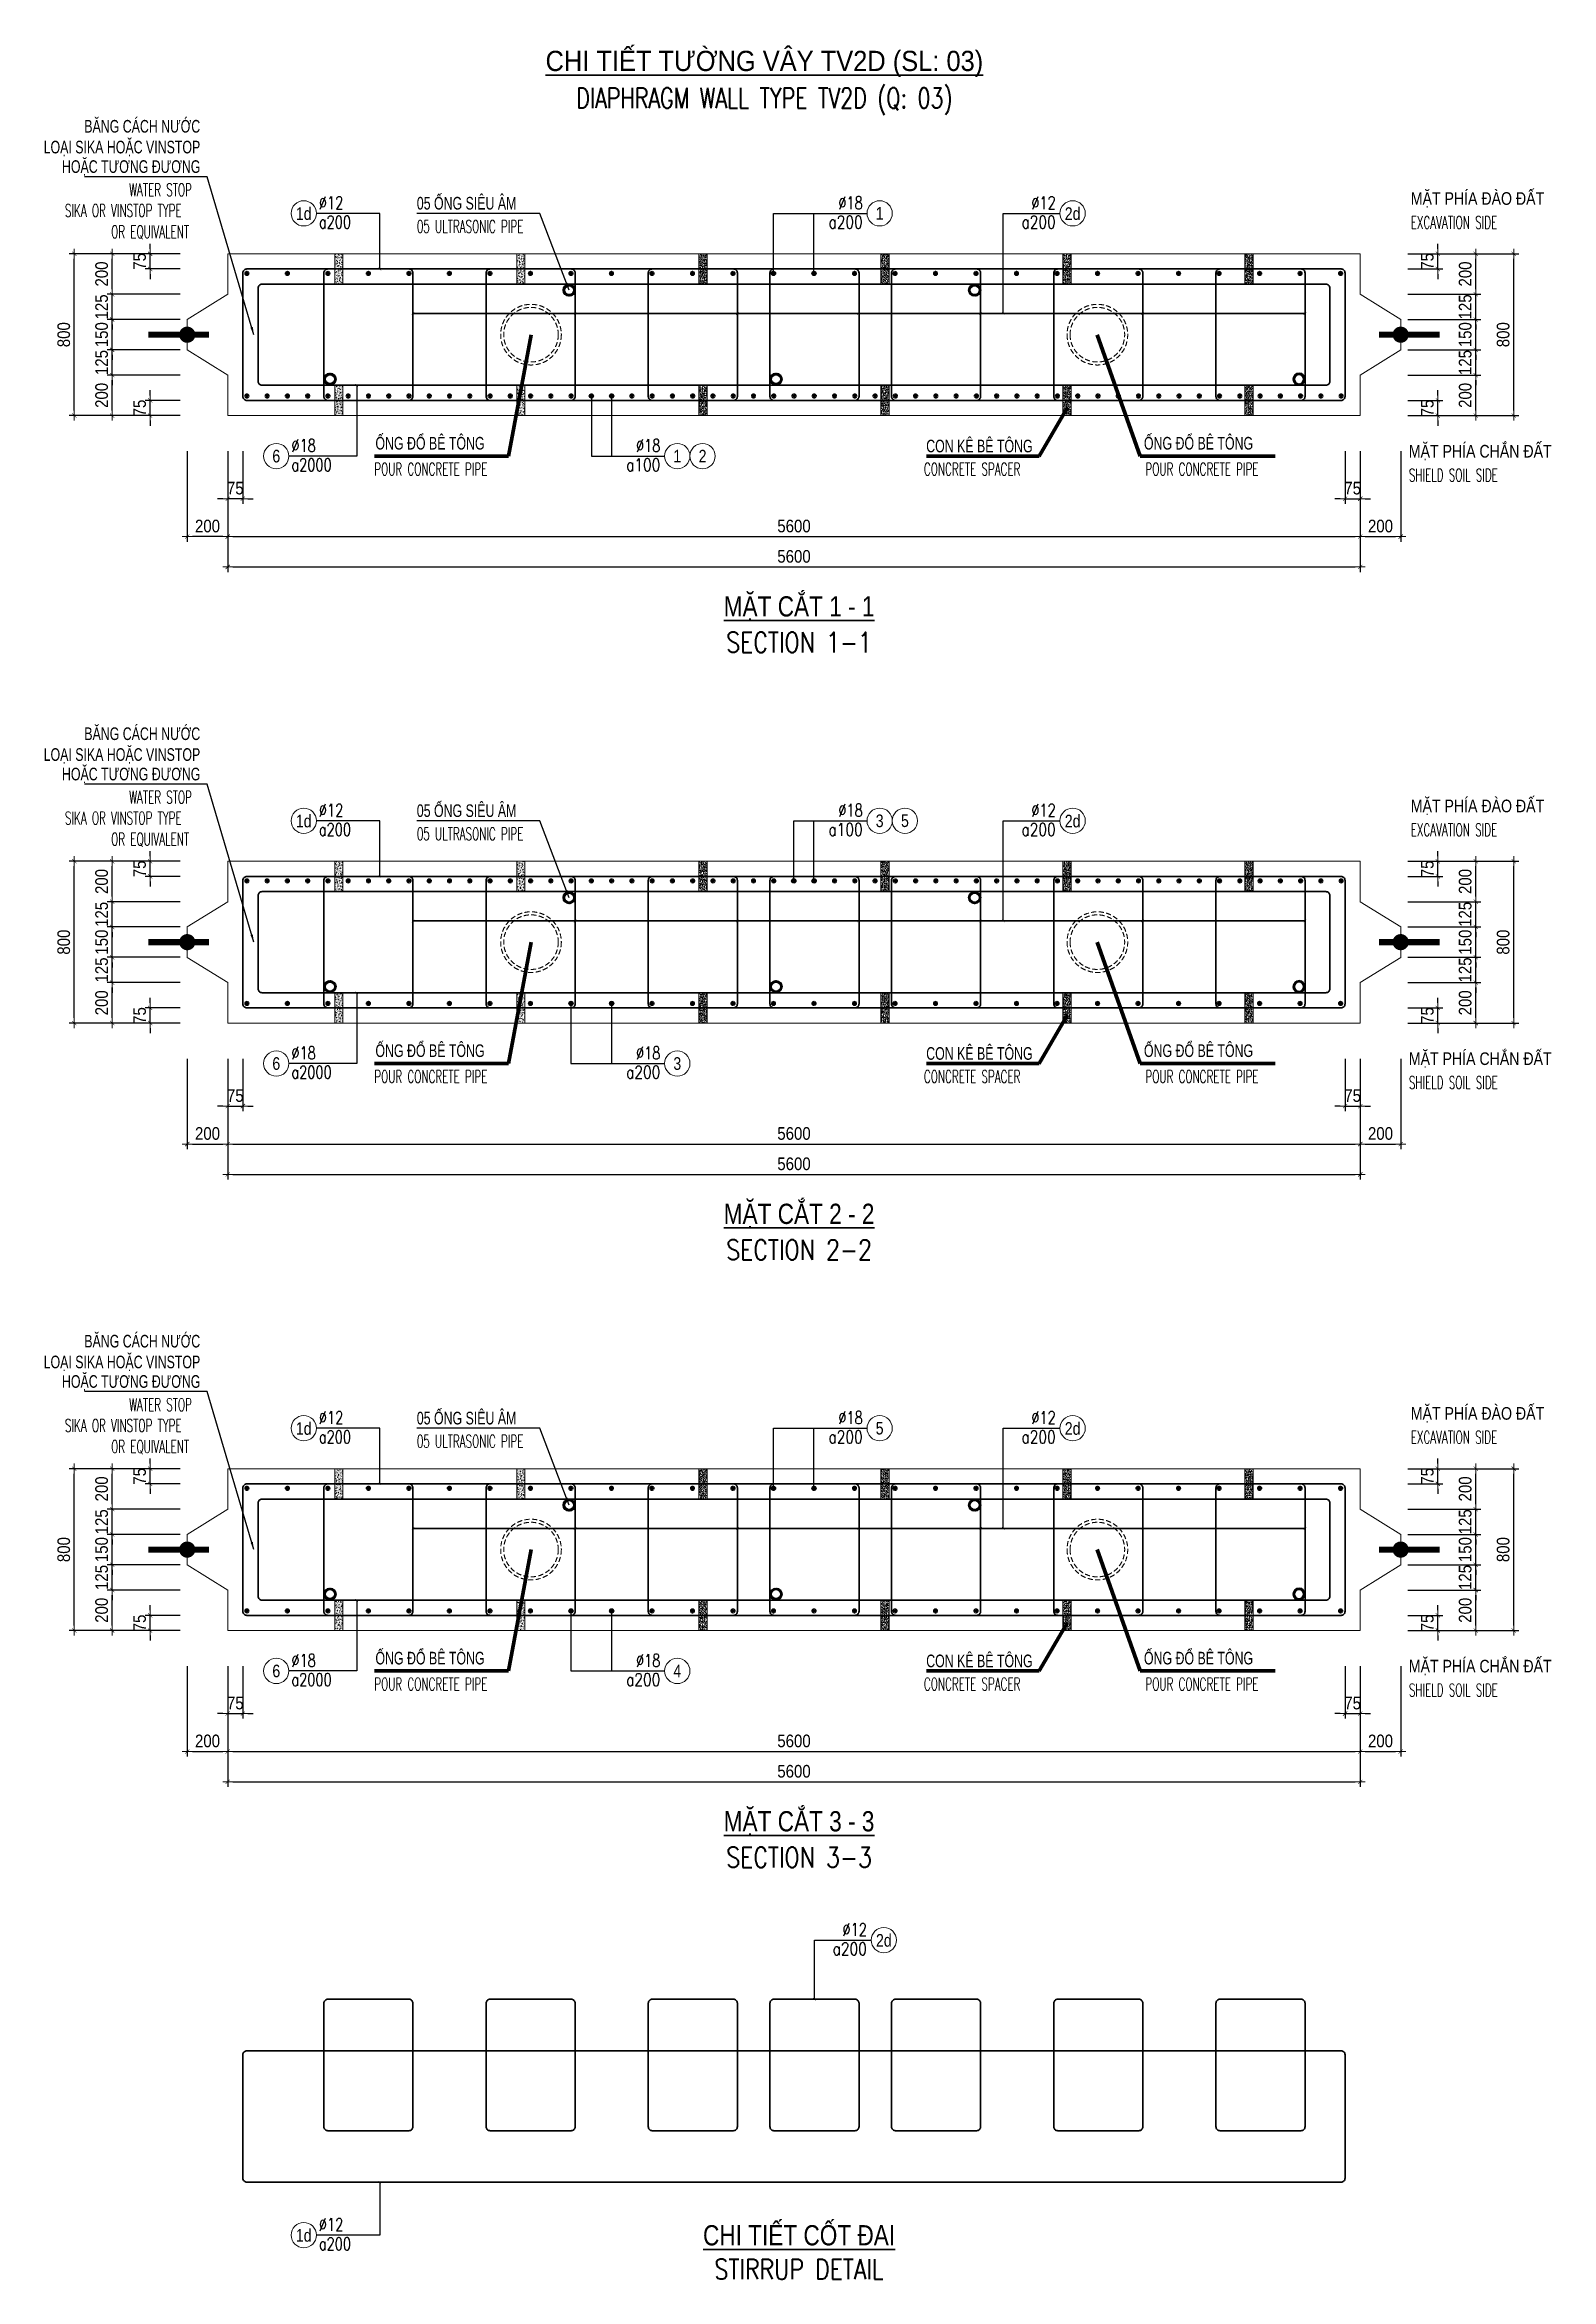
# Model space of a CAD drawing. Header units: millimetres. Extents: x -642477 to 1168880, y -27982 to 330379.
# Drawn here: x 387822 to 410171, y 68601 to 101745 of the extents above; entities that cross this region are included whole.
import ezdxf
from ezdxf.enums import TextEntityAlignment as Align

# ---------------------------------------------------------------- set-up
doc = ezdxf.new("R2010")
doc.units = ezdxf.units.MM
doc.linetypes.add('HIDDEN', pattern=[0.375, 0.25, -0.125])
doc.layers.get('0').update_dxf_attribs({"lineweight": 20})
doc.layers.get('Defpoints').update_dxf_attribs({"color": 151, "lineweight": 9})
for name, color, linetype, lineweight in [('NDC_S_BREAK-LINE', 1, 'Continuous', 15), ('NDC_S_DIAPHGRAM WALL', 3, 'Continuous', 20), ('NDC_S_DIM', 1, 'Continuous', 15), ('NDC_S_ENG TITLE', 3, 'Continuous', 20), ('NDC_S_HATCH MATERIAL', 8, 'Continuous', 13), ('NDC_S_LEADER', 1, 'Continuous', 15), ('NDC_S_LEVEL TEXT', 7, 'Continuous', 20), ('NDC_S_REBAR', 4, 'Continuous', 35), ('NDC_S_VN TEXT', 7, 'Continuous', 20), ('NDC_S_VN TITLE', 6, 'Continuous', 35)]:
    doc.layers.add(name, color=color, linetype=linetype, lineweight=lineweight)
doc.layers.add('NDC_S_REBAR DES.', color=2, linetype='Continuous')
doc.styles.add('ARIAL', font='arial.ttf', dxfattribs={"width": 0.8})
doc.styles.add('NDC_ARIAL', font='arial.ttf', dxfattribs={"width": 0.85})
doc.styles.add('NDC_DIM', font='', dxfattribs={"width": 0.75})
doc.styles.add('NDC_EN TXT', font='romans.shx', dxfattribs={"width": 0.8})
doc.styles.get('NDC_DIM').set_extended_font_data('Dotum')
doc.dimstyles.new('A1-NDC-1-25 (x3)', dxfattribs={"dimscale": 75, "dimtxt": 2.5, "dimasz": 1, "dimexe": 1, "dimexo": 0, "dimgap": 0.8, "dimtad": 1, "dimdec": 0, "dimlfac": 0.333333, "dimdsep": 46, "dimtxsty": 'NDC_ARIAL', "dimblk": 'DIMMARK', "dimcen": 49999.938995, "dimdle": 1.5, "dimclrd": 1, "dimclre": 1, "dimclrt": 3, "dimadec": 0, "dimazin": 0, "dimtfac": 1, "dimtdec": 0, "dimtix": 1, "dimtmove": 2, "dimatfit": 3, "dimfxl": 1, "dimarcsym": 0})
doc.dimstyles.new('NDC_dim_25', dxfattribs={"dimscale": 25, "dimtxt": 2.2, "dimasz": 1.5, "dimexe": 1.5, "dimexo": 2.5, "dimgap": 1, "dimtad": 1, "dimdec": 0, "dimzin": 0, "dimdsep": 46, "dimtxsty": 'NDC_DIM', "dimblk": 'DIMMARK', "dimcen": 0.09, "dimdle": 1.2, "dimclrd": 1, "dimclre": 1, "dimclrt": 3, "dimadec": 0, "dimazin": 0, "dimtfac": 1, "dimtdec": 0, "dimtix": 1, "dimtofl": 0, "dimtmove": 0, "dimatfit": 3, "dimfxl": 6, "dimfxlon": 1, "dimtolj": 1, "dimtzin": 0, "dimarcsym": 0})

msp = doc.modelspace()

# ---------------------------------------------------------------- texts
at = {"layer": 'NDC_S_ENG TITLE', "style": 'NDC_EN TXT'}
for s, width, p in [('DIAPHRAGM WALL TYPE TV2D (Q: 03)', 0.75, (398497.5, 100931.7)), ('SECTION 1-1', 0.8, (399012, 92880)), ('SECTION 2-2', 0.8, (399012, 83870.1)), ('SECTION 3-3', 0.8, (399012, 74860.2)), ('STIRRUP DETAIL', 0.8, (399012, 68750.8))]:
    msp.add_text(s, height=300, dxfattribs=dict(at, width=width)).set_placement(p, align=Align.MIDDLE)
at = {"layer": 'NDC_S_ENG TITLE', "style": 'NDC_EN TXT', "width": 0.6}
for s, p in [('WATER STOP', (389075.4, 99593.3)), ('SIKA OR VINSTOP TYPE', (388121.8, 99284.6)), ('05 ULTRASONIC PIPE', (393341.9, 99050)), ('EXCAVATION SIDE', (408086.3, 99109.2)), ('OR EQUIVALENT', (388807.5, 98971.2)), ('POUR CONCRETE PIPE', (392711, 95450)), ('CONCRETE SPACER', (400864.4, 95450)), ('POUR CONCRETE PIPE', (404149.7, 95450)), ('SHIELD SOIL SIDE', (408057.2, 95360.8)), ('WATER STOP', (389075.4, 90583.4)), ('SIKA OR VINSTOP TYPE', (388121.8, 90274.7)), ('EXCAVATION SIDE', (408086.3, 90099.4)), ('OR EQUIVALENT', (388807.5, 89961.3)), ('05 ULTRASONIC PIPE', (393341.9, 90040.1)), ('POUR CONCRETE PIPE', (392711, 86440.1)), ('CONCRETE SPACER', (400864.4, 86440.1)), ('POUR CONCRETE PIPE', (404149.7, 86440.1)), ('SHIELD SOIL SIDE', (408057.2, 86350.9)), ('WATER STOP', (389075.4, 81573.5)), ('SIKA OR VINSTOP TYPE', (388121.8, 81264.9)), ('OR EQUIVALENT', (388807.5, 80951.4)), ('05 ULTRASONIC PIPE', (393341.9, 81030.2)), ('EXCAVATION SIDE', (408086.3, 81089.5)), ('POUR CONCRETE PIPE', (392711, 77430.2)), ('CONCRETE SPACER', (400864.4, 77430.2)), ('POUR CONCRETE PIPE', (404149.7, 77430.2)), ('SHIELD SOIL SIDE', (408057.2, 77341))]:
    msp.add_text(s, height=187.5, dxfattribs=at).set_placement(p, align=Align.MIDDLE_LEFT)
at = {"layer": 'NDC_S_LEVEL TEXT', "style": 'NDC_ARIAL'}
for s, width, p in [('BĂNG CÁCH NƯỚC', 0.7, (388409.4, 100535.4)), ('LOẠI SIKA HOẶC VINSTOP', 0.7, (387806.7, 100226.8)), ('HOẶC TƯƠNG ĐƯƠNG', 0.7, (388078.3, 99937.4)), ('05 ỐNG SIÊU ÂM', 0.7, (393341.9, 99394.1)), ('MẶT PHÍA ĐÀO ĐẤT', 0.8, (408086.3, 99464)), ('ỐNG ĐỔ BÊ TÔNG', 0.7, (392727.8, 95834.1)), ('CON KÊ BÊ TÔNG', 0.7, (400898.3, 95792.8)), ('ỐNG ĐỔ BÊ TÔNG', 0.7, (404128.2, 95834.1)), ('MẶT PHÍA CHẮN ĐẤT', 0.8, (408057.2, 95715.5)), ('BĂNG CÁCH NƯỚC', 0.7, (388409.4, 91525.5)), ('LOẠI SIKA HOẶC VINSTOP', 0.7, (387806.7, 91216.9)), ('HOẶC TƯƠNG ĐƯƠNG', 0.7, (388078.3, 90927.5)), ('05 ỐNG SIÊU ÂM', 0.7, (393341.9, 90384.2)), ('MẶT PHÍA ĐÀO ĐẤT', 0.8, (408086.3, 90454.1)), ('ỐNG ĐỔ BÊ TÔNG', 0.7, (392727.8, 86824.2)), ('CON KÊ BÊ TÔNG', 0.7, (400898.3, 86782.9)), ('ỐNG ĐỔ BÊ TÔNG', 0.7, (404128.2, 86824.2)), ('MẶT PHÍA CHẮN ĐẤT', 0.8, (408057.2, 86705.6)), ('BĂNG CÁCH NƯỚC', 0.7, (388409.4, 82515.6)), ('LOẠI SIKA HOẶC VINSTOP', 0.7, (387806.7, 82207)), ('HOẶC TƯƠNG ĐƯƠNG', 0.7, (388078.3, 81917.6)), ('MẶT PHÍA ĐÀO ĐẤT', 0.8, (408086.3, 81444.2)), ('05 ỐNG SIÊU ÂM', 0.7, (393341.9, 81374.4)), ('ỐNG ĐỔ BÊ TÔNG', 0.7, (392727.8, 77814.3)), ('CON KÊ BÊ TÔNG', 0.7, (400898.3, 77773)), ('ỐNG ĐỔ BÊ TÔNG', 0.7, (404128.2, 77814.3)), ('MẶT PHÍA CHẮN ĐẤT', 0.8, (408057.2, 77695.7))]:
    msp.add_text(s, height=187.5, dxfattribs=dict(at, width=width)).set_placement(p, align=Align.MIDDLE_LEFT)
at = {"layer": 'NDC_S_VN TEXT', "color": 7, "style": 'ARIAL', "width": 0.8}
for s, p in [('2', (397580.8, 95643.6)), ('5', (400582.6, 90233.8))]:
    msp.add_text(s, height=187.5, dxfattribs=at).set_placement(p, align=Align.MIDDLE)
at = {"layer": 'NDC_S_VN TITLE', "style": 'NDC_ARIAL'}
for s, width, p in [('%%UCHI TIẾT TƯỜNG VÂY TV2D (SL: 03)', 0.9, (398497.5, 101504.9)), ('%%UMẶT CẮT 1 - 1', 0.8, (399012, 93426.5)), ('%%UMẶT CẮT 2 - 2', 0.8, (399012, 84416.6)), ('%%UMẶT CẮT 3 - 3', 0.8, (399012, 75406.8)), ('%%UCHI TIẾT CỐT ĐAI', 0.8, (399012, 69297.3))]:
    msp.add_text(s, height=300, dxfattribs=dict(at, width=width)).set_placement(p, align=Align.MIDDLE)

# ---------------------------------------------------------------- blocks, each defined once
blk = doc.blocks.new('DIMMARK')
at = {"layer": 'NDC_S_DIM', "color": 1}
blk.add_line((-1.5, 0), (1, 0), dxfattribs=at)
at = {"layer": 'NDC_S_DIM', "color": 2, "const_width": 0.1}
blk.add_lwpolyline([(-0.42, -0.42), (0.42, 0.42)], dxfattribs=at)
blk = doc.blocks.new('Ong sieu am')
at = {"layer": 'NDC_S_HATCH MATERIAL'}
h = blk.add_hatch(dxfattribs=at)
h.set_pattern_fill('ANSI31', color=256, scale=20)
h.set_pattern_definition([(45, (0, 0), (-1.76776695, 1.76776695), [])])
h.paths.add_polyline_path([(-7119, 51159, 1), (-7179, 51159, 1)])
h.paths.add_polyline_path([(-7171, 51159, -1), (-7127, 51159, -1)], flags=16)
at = {"layer": 'NDC_S_REBAR DES.'}
for radius in [30, 22]:
    blk.add_circle((-7149, 51159), radius, dxfattribs=at)
blk = doc.blocks.new('ong do BT')
at = {"layer": 'NDC_S_HATCH MATERIAL', "linetype": 'HIDDEN', "ltscale": 100}
for radius in [150, 135]:
    blk.add_circle((-6324, 51238), radius, dxfattribs=at)
blk = doc.blocks.new('con ke BT')
at = {"layer": 'NDC_S_HATCH MATERIAL'}
h = blk.add_hatch(dxfattribs=at)
h.set_pattern_fill('AR-CONC', color=256, scale=2)
h.set_pattern_definition([(50, (0, 0), (14.3452037, -1.2550427), [1.5, -16.5]), (355, (0, 0), (-2.7750267, 15.0438427), [1.2, -13.2]), (100.451444, (1.195, -0.105), (11.570177, 13.7888), [1.274804, -14.0228422]), (46.1842, (0, 4), (21.3448266, -3.3103856), [2.25, -24.75]), (96.635635, (1.779, 3.724), (18.693239, 19.482372), [1.912207, -21.034275]), (351.184164, (0, 4), (18.693239, 19.482372), [1.8, -19.8]), (21, (2, 3), (11.938141, -8.0523778), [1.5, -16.5]), (326, (2, 3), (4.8663066, 14.503001), [1.2, -13.2]), (71.451445, (2.995, 2.329), (16.8044475, 6.450623), [1.274804, -14.0228422]), (37.5, (0, 0), (0.2431971, 6.6578771), [0, -13.04, 0, -13.4, 0, -13.25]), (7.5, (0, 0), (5.2613907, 7.8882342), [0, -7.64, 0, -12.74, 0, -5.05]), (327.5, (-4.46, 0), (10.6764487, -0.45109743), [0, -5, 0, -15.6, 0, -20.7]), (317.5, (-6.46, 0), (11.6637234, 2.0020996), [0, -6.5, 0, -10.36, 0, -14.7])])
h.paths.add_polyline_path([(-7077, 51431), (-7117, 51431), (-7117, 51281), (-7077, 51281)])
at = {"layer": 'NDC_S_BREAK-LINE'}
blk.add_lwpolyline([(-7117, 51431), (-7117, 51281), (-7077, 51281), (-7077, 51431)], close=True, dxfattribs=at)
blk = doc.blocks.new('*U2588')
at = {"layer": 'NDC_S_LEADER', "xscale": 3, "yscale": 3, "zscale": 3}
blk.add_blockref('con ke BT', (21291, -154068), dxfattribs=at)
blk = doc.blocks.new('*U2589')
at = {"layer": 'NDC_S_DIM', "color": 0, "linetype": 'ByBlock', "lineweight": -2, "transparency": 16777216}
for p in [(0, 0), (2700, 0), (5400, 0), (8100, 0), (10800, 0), (13500, 0)]:
    blk.add_blockref('*U2588', p, dxfattribs=at)
blk = doc.blocks.new('*U2590')
at = {"layer": 'NDC_S_LEADER', "xscale": 3, "yscale": 3, "zscale": 3}
blk.add_blockref('con ke BT', (21291, -154068), dxfattribs=at)
blk = doc.blocks.new('*U2591')
at = {"layer": 'NDC_S_DIM', "color": 0, "linetype": 'ByBlock', "lineweight": -2, "transparency": 16777216}
for p in [(0, 0), (2700, 0), (5400, 0), (8100, 0), (10800, 0), (13500, 0)]:
    blk.add_blockref('*U2590', p, dxfattribs=at)
blk = doc.blocks.new('*U367')
blk.add_circle((-2.5, 0), 2.5)
at = {"layer": 'NDC_S_VN TEXT', "color": 7, "style": 'ARIAL', "width": 0.8}
blk.add_attdef('SH2', text='', height=2.5, dxfattribs=at).set_placement((-2.5, 0), align=Align.MIDDLE)
at = {"layer": 'NDC_S_VN TEXT', "color": 3, "style": 'NDC_EN TXT', "width": 0.75}
for tag, p in [('DK1', (0.5, 0.85)), ('KC1', (0.5, -2.97))]:
    blk.add_attdef(tag, p, '', height=2.5, dxfattribs=at)
blk = doc.blocks.new('*U366')
blk.add_circle((2.5, 0), 2.5)
at = {"layer": 'NDC_S_VN TEXT', "color": 3, "style": 'NDC_EN TXT'}
for tag, width, p in [('DK2', 0.75, (-0.85, 0.85)), ('KC2', 0.8, (-0.85, -2.97))]:
    blk.add_attdef(tag, text='', height=2.5, dxfattribs=dict(at, width=width)).set_placement(p, align=Align.RIGHT)
at = {"layer": 'NDC_S_VN TEXT', "color": 7, "style": 'ARIAL', "width": 0.8}
blk.add_attdef('SH3', text='', height=2.5, dxfattribs=at).set_placement((2.5, 0), align=Align.MIDDLE)
blk = doc.blocks.new('kata_block_THEP')
at = {"layer": 'NDC_S_REBAR', "color": 0}
for p, q in [((-0.5, 0), (0.5, 0)), ((-0.35, 0.35), (0.35, -0.35)), ((0.35, 0.35), (-0.35, -0.35)), ((0, 0.5), (0, -0.5))]:
    blk.add_line(p, q, dxfattribs=at)
at = {"layer": 'NDC_S_REBAR', "color": 0, "const_width": 0.0833}
blk.add_lwpolyline([(-0.5, 0, 1), (0.5, 0, 1), (-0.5, 0, 1)], format="xyb", dxfattribs=at)
blk = doc.blocks.new('*U2603')
at = {"layer": 'NDC_S_REBAR', "ltscale": 80, "xscale": 72, "yscale": 72, "zscale": 72}
blk.add_blockref('kata_block_THEP', (0, 0), dxfattribs=at)
blk = doc.blocks.new('*U2604')
at = {"layer": 'NDC_S_LEVEL TEXT', "color": 0, "linetype": 'ByBlock', "lineweight": -2, "transparency": 16777216}
for p in [(0, 0), (600.9, 0), (1201.8, 0), (1802.7, 0), (2403.6, 0), (3004.5, 0), (3605.4, 0), (4206.3, 0), (4807.2, 0), (5408.1, 0), (6009, 0), (6609.9, 0), (7210.8, 0), (7811.7, 0), (8412.6, 0), (9013.5, 0), (9614.4, 0), (10215.3, 0), (10816.2, 0), (11417.1, 0), (12018, 0), (12618.9, 0), (13219.8, 0), (13820.7, 0), (14421.6, 0), (15022.5, 0), (15623.4, 0), (16224.3, 0)]:
    blk.add_blockref('*U2603', p, dxfattribs=at)
blk = doc.blocks.new('*U2596')
at = {"layer": 'NDC_S_REBAR', "ltscale": 80, "xscale": 72, "yscale": 72, "zscale": 72}
blk.add_blockref('kata_block_THEP', (0, 0), dxfattribs=at)
blk = doc.blocks.new('*U2597')
at = {"layer": 'NDC_S_LEVEL TEXT', "color": 0, "linetype": 'ByBlock', "lineweight": -2, "transparency": 16777216}
for p in [(0, 0), (300.6, 0), (601.2, 0), (901.8, 0), (1202.4, 0), (1503, 0), (1803.6, 0), (2104.2, 0), (2404.8, 0), (2705.4, 0), (3006, 0), (3306.6, 0), (3607.2, 0), (3907.8, 0), (4208.4, 0), (4509, 0), (4809.6, 0), (5110.2, 0), (5410.8, 0), (5711.4, 0), (6012, 0), (6312.6, 0), (6613.2, 0), (6913.8, 0), (7214.4, 0), (7515, 0), (7815.6, 0), (8116.2, 0), (8416.8, 0), (8717.4, 0), (9018, 0), (9318.6, 0), (9619.2, 0), (9919.8, 0), (10220.4, 0), (10521, 0), (10821.6, 0), (11122.2, 0), (11422.8, 0), (11723.4, 0), (12024, 0), (12324.6, 0), (12625.2, 0), (12925.8, 0), (13226.4, 0), (13527, 0), (13827.6, 0), (14128.2, 0), (14428.8, 0), (14729.4, 0), (15030, 0), (15330.6, 0), (15631.2, 0), (15931.8, 0), (16232.4, 0)]:
    blk.add_blockref('*U2596', p, dxfattribs=at)
blk = doc.blocks.new('*U2605')
at = {"layer": 'NDC_S_LEADER', "xscale": 3, "yscale": 3, "zscale": 3}
blk.add_blockref('con ke BT', (21291, -154068), dxfattribs=at)
blk = doc.blocks.new('*U2606')
at = {"layer": 'NDC_S_DIM', "color": 0, "linetype": 'ByBlock', "lineweight": -2, "transparency": 16777216}
for p in [(0, 0), (2700, 0), (5400, 0), (8100, 0), (10800, 0), (13500, 0)]:
    blk.add_blockref('*U2605', p, dxfattribs=at)
blk = doc.blocks.new('*U2607')
at = {"layer": 'NDC_S_LEADER', "xscale": 3, "yscale": 3, "zscale": 3}
blk.add_blockref('con ke BT', (21291, -154068), dxfattribs=at)
blk = doc.blocks.new('*U2608')
at = {"layer": 'NDC_S_DIM', "color": 0, "linetype": 'ByBlock', "lineweight": -2, "transparency": 16777216}
for p in [(0, 0), (2700, 0), (5400, 0), (8100, 0), (10800, 0), (13500, 0)]:
    blk.add_blockref('*U2607', p, dxfattribs=at)
blk = doc.blocks.new('*U2594')
at = {"layer": 'NDC_S_REBAR', "ltscale": 80, "xscale": 72, "yscale": 72, "zscale": 72}
blk.add_blockref('kata_block_THEP', (0, 0), dxfattribs=at)
blk = doc.blocks.new('*U2595')
at = {"layer": 'NDC_S_LEVEL TEXT', "color": 0, "linetype": 'ByBlock', "lineweight": -2, "transparency": 16777216}
for p in [(0, 0), (600.9, 0), (1201.8, 0), (1802.7, 0), (2403.6, 0), (3004.5, 0), (3605.4, 0), (4206.3, 0), (4807.2, 0), (5408.1, 0), (6009, 0), (6609.9, 0), (7210.8, 0), (7811.7, 0), (8412.6, 0), (9013.5, 0), (9614.4, 0), (10215.3, 0), (10816.2, 0), (11417.1, 0), (12018, 0), (12618.9, 0), (13219.8, 0), (13820.7, 0), (14421.6, 0), (15022.5, 0), (15623.4, 0), (16224.3, 0)]:
    blk.add_blockref('*U2594', p, dxfattribs=at)
blk = doc.blocks.new('*U2598')
at = {"layer": 'NDC_S_REBAR', "ltscale": 80, "xscale": 72, "yscale": 72, "zscale": 72}
blk.add_blockref('kata_block_THEP', (0, 0), dxfattribs=at)
blk = doc.blocks.new('*U2611')
at = {"layer": 'NDC_S_LEVEL TEXT', "color": 0, "linetype": 'ByBlock', "lineweight": -2, "transparency": 16777216}
for p in [(0, 0), (300.6, 0), (601.2, 0), (901.8, 0), (1202.4, 0), (1503, 0), (1803.6, 0), (2104.2, 0), (2404.8, 0), (2705.4, 0), (3006, 0), (3306.6, 0), (3607.2, 0), (3907.8, 0), (4208.4, 0), (4509, 0), (4809.6, 0), (5110.2, 0), (5410.8, 0), (5711.4, 0), (6012, 0), (6312.6, 0), (6613.2, 0), (6913.8, 0), (7214.4, 0), (7515, 0), (7815.6, 0), (8116.2, 0), (8416.8, 0), (8717.4, 0), (9018, 0), (9318.6, 0), (9619.2, 0), (9919.8, 0), (10220.4, 0), (10521, 0), (10821.6, 0), (11122.2, 0), (11422.8, 0), (11723.4, 0), (12024, 0), (12324.6, 0), (12625.2, 0), (12925.8, 0), (13226.4, 0), (13527, 0), (13827.6, 0), (14128.2, 0), (14428.8, 0), (14729.4, 0), (15030, 0), (15330.6, 0), (15631.2, 0), (15931.8, 0), (16232.4, 0)]:
    blk.add_blockref('*U2598', p, dxfattribs=at)
blk = doc.blocks.new('*U2599')
at = {"layer": 'NDC_S_LEADER', "xscale": 3, "yscale": 3, "zscale": 3}
blk.add_blockref('con ke BT', (21291, -154068), dxfattribs=at)
blk = doc.blocks.new('*U2600')
at = {"layer": 'NDC_S_DIM', "color": 0, "linetype": 'ByBlock', "lineweight": -2, "transparency": 16777216}
for p in [(0, 0), (2700, 0), (5400, 0), (8100, 0), (10800, 0), (13500, 0)]:
    blk.add_blockref('*U2599', p, dxfattribs=at)
blk = doc.blocks.new('*U2601')
at = {"layer": 'NDC_S_LEADER', "xscale": 3, "yscale": 3, "zscale": 3}
blk.add_blockref('con ke BT', (21291, -154068), dxfattribs=at)
blk = doc.blocks.new('*U2602')
at = {"layer": 'NDC_S_DIM', "color": 0, "linetype": 'ByBlock', "lineweight": -2, "transparency": 16777216}
for p in [(0, 0), (2700, 0), (5400, 0), (8100, 0), (10800, 0), (13500, 0)]:
    blk.add_blockref('*U2601', p, dxfattribs=at)
blk = doc.blocks.new('*U2609')
at = {"layer": 'NDC_S_REBAR', "ltscale": 80, "xscale": 72, "yscale": 72, "zscale": 72}
blk.add_blockref('kata_block_THEP', (0, 0), dxfattribs=at)
blk = doc.blocks.new('*U2610')
at = {"layer": 'NDC_S_LEVEL TEXT', "color": 0, "linetype": 'ByBlock', "lineweight": -2, "transparency": 16777216}
for p in [(0, 0), (600.9, 0), (1201.8, 0), (1802.7, 0), (2403.6, 0), (3004.5, 0), (3605.4, 0), (4206.3, 0), (4807.2, 0), (5408.1, 0), (6009, 0), (6609.9, 0), (7210.8, 0), (7811.7, 0), (8412.6, 0), (9013.5, 0), (9614.4, 0), (10215.3, 0), (10816.2, 0), (11417.1, 0), (12018, 0), (12618.9, 0), (13219.8, 0), (13820.7, 0), (14421.6, 0), (15022.5, 0), (15623.4, 0), (16224.3, 0)]:
    blk.add_blockref('*U2609', p, dxfattribs=at)
blk = doc.blocks.new('*U2592')
at = {"layer": 'NDC_S_REBAR', "ltscale": 80, "xscale": 72, "yscale": 72, "zscale": 72}
blk.add_blockref('kata_block_THEP', (0, 0), dxfattribs=at)
blk = doc.blocks.new('*U2593')
at = {"layer": 'NDC_S_LEVEL TEXT', "color": 0, "linetype": 'ByBlock', "lineweight": -2, "transparency": 16777216}
for p in [(0, 0), (600.9, 0), (1201.8, 0), (1802.7, 0), (2403.6, 0), (3004.5, 0), (3605.4, 0), (4206.3, 0), (4807.2, 0), (5408.1, 0), (6009, 0), (6609.9, 0), (7210.8, 0), (7811.7, 0), (8412.6, 0), (9013.5, 0), (9614.4, 0), (10215.3, 0), (10816.2, 0), (11417.1, 0), (12018, 0), (12618.9, 0), (13219.8, 0), (13820.7, 0), (14421.6, 0), (15022.5, 0), (15623.4, 0), (16224.3, 0)]:
    blk.add_blockref('*U2592', p, dxfattribs=at)
blk = doc.blocks.new('*D2638')
at = {"layer": 'Defpoints', "color": 0, "ltscale": 100, "transparency": 16777216}
for p in [(408042, 96844), (409050, 96844), (408042, 96244)]:
    blk.add_point(p, dxfattribs=at)
at = {"layer": 'NDC_S_DIM', "color": 1, "lineweight": -2, "ltscale": 100, "transparency": 16777216}
for p, q in [((408042, 96844), (409125, 96844)), ((409050, 96319), (409050, 96769)), ((408042, 96244), (409125, 96244))]:
    blk.add_line(p, q, dxfattribs=at)
at = {"layer": 'NDC_S_DIM', "color": 1, "lineweight": -2, "ltscale": 100, "transparency": 16777216, "xscale": 75, "yscale": 75, "zscale": 75}
for p, rotation in [((409050, 96844), 90), ((409050, 96244), 270)]:
    blk.add_blockref('DIMMARK', p, dxfattribs=dict(at, rotation=rotation))
at = {"layer": 'NDC_S_DIM', "color": 3, "ltscale": 100, "transparency": 16777216, "insert": (408894, 96544), "char_height": 187.5, "attachment_point": 5, "rotation": 90, "style": 'NDC_ARIAL'}
blk.add_mtext('200', dxfattribs=at)
blk = doc.blocks.new('*D2639')
at = {"layer": 'Defpoints', "color": 0, "ltscale": 100, "transparency": 16777216}
for p in [(408042, 97219), (409050, 97219), (408042, 96844)]:
    blk.add_point(p, dxfattribs=at)
at = {"layer": 'NDC_S_DIM', "color": 1, "lineweight": -2, "ltscale": 100, "transparency": 16777216}
for p, q in [((408042, 97219), (409125, 97219)), ((409050, 97294), (409050, 97369)), ((409050, 96844), (409050, 97219)), ((408042, 96844), (409125, 96844)), ((409050, 96769), (409050, 96694))]:
    blk.add_line(p, q, dxfattribs=at)
at = {"layer": 'NDC_S_DIM', "color": 1, "lineweight": -2, "ltscale": 100, "transparency": 16777216, "xscale": 75, "yscale": 75, "zscale": 75}
for p, rotation in [((409050, 97219), 270), ((409050, 96844), 90)]:
    blk.add_blockref('DIMMARK', p, dxfattribs=dict(at, rotation=rotation))
at = {"layer": 'NDC_S_DIM', "color": 3, "ltscale": 100, "transparency": 16777216, "insert": (408894, 97031), "char_height": 187.5, "attachment_point": 5, "rotation": 90, "style": 'NDC_ARIAL'}
blk.add_mtext('125', dxfattribs=at)
blk = doc.blocks.new('*D2640')
at = {"layer": 'Defpoints', "color": 0, "ltscale": 100, "transparency": 16777216}
for p in [(408042, 97669), (409050, 97669), (408042, 97219)]:
    blk.add_point(p, dxfattribs=at)
at = {"layer": 'NDC_S_DIM', "color": 1, "lineweight": -2, "ltscale": 100, "transparency": 16777216}
for p, q in [((409050, 97744), (409050, 97819)), ((408042, 97669), (409125, 97669)), ((409050, 97219), (409050, 97669)), ((408042, 97219), (409125, 97219)), ((409050, 97144), (409050, 97069))]:
    blk.add_line(p, q, dxfattribs=at)
at = {"layer": 'NDC_S_DIM', "color": 1, "lineweight": -2, "ltscale": 100, "transparency": 16777216, "xscale": 75, "yscale": 75, "zscale": 75}
for p, rotation in [((409050, 97669), 270), ((409050, 97219), 90)]:
    blk.add_blockref('DIMMARK', p, dxfattribs=dict(at, rotation=rotation))
at = {"layer": 'NDC_S_DIM', "color": 3, "ltscale": 100, "transparency": 16777216, "insert": (408894, 97444), "char_height": 187.5, "attachment_point": 5, "rotation": 90, "style": 'NDC_ARIAL'}
blk.add_mtext('150', dxfattribs=at)
blk = doc.blocks.new('*D2641')
at = {"layer": 'Defpoints', "color": 0, "ltscale": 100, "transparency": 16777216}
for p in [(408042, 98044), (409050, 98044), (408042, 97669)]:
    blk.add_point(p, dxfattribs=at)
at = {"layer": 'NDC_S_DIM', "color": 1, "lineweight": -2, "ltscale": 100, "transparency": 16777216}
for p, q in [((409050, 98119), (409050, 98194)), ((408042, 98044), (409125, 98044)), ((409050, 97669), (409050, 98044)), ((408042, 97669), (409125, 97669)), ((409050, 97594), (409050, 97519))]:
    blk.add_line(p, q, dxfattribs=at)
at = {"layer": 'NDC_S_DIM', "color": 1, "lineweight": -2, "ltscale": 100, "transparency": 16777216, "xscale": 75, "yscale": 75, "zscale": 75}
for p, rotation in [((409050, 98044), 270), ((409050, 97669), 90)]:
    blk.add_blockref('DIMMARK', p, dxfattribs=dict(at, rotation=rotation))
at = {"layer": 'NDC_S_DIM', "color": 3, "ltscale": 100, "transparency": 16777216, "insert": (408894, 97856), "char_height": 187.5, "attachment_point": 5, "rotation": 90, "style": 'NDC_ARIAL'}
blk.add_mtext('125', dxfattribs=at)
blk = doc.blocks.new('*D2642')
at = {"layer": 'Defpoints', "color": 0, "ltscale": 100, "transparency": 16777216}
for p in [(408042, 98644), (409050, 98644), (408042, 98044)]:
    blk.add_point(p, dxfattribs=at)
at = {"layer": 'NDC_S_DIM', "color": 1, "lineweight": -2, "ltscale": 100, "transparency": 16777216}
for p, q in [((408042, 98644), (409125, 98644)), ((409050, 98119), (409050, 98569)), ((408042, 98044), (409125, 98044))]:
    blk.add_line(p, q, dxfattribs=at)
at = {"layer": 'NDC_S_DIM', "color": 1, "lineweight": -2, "ltscale": 100, "transparency": 16777216, "xscale": 75, "yscale": 75, "zscale": 75}
for p, rotation in [((409050, 98644), 90), ((409050, 98044), 270)]:
    blk.add_blockref('DIMMARK', p, dxfattribs=dict(at, rotation=rotation))
at = {"layer": 'NDC_S_DIM', "color": 3, "ltscale": 100, "transparency": 16777216, "insert": (408894, 98344), "char_height": 187.5, "attachment_point": 5, "rotation": 90, "style": 'NDC_ARIAL'}
blk.add_mtext('200', dxfattribs=at)
blk = doc.blocks.new('*D2643')
at = {"layer": 'Defpoints', "color": 0, "ltscale": 100, "transparency": 16777216}
for p in [(408042, 98644), (409613, 98644), (408042, 96244)]:
    blk.add_point(p, dxfattribs=at)
at = {"layer": 'NDC_S_DIM', "color": 1, "lineweight": -2, "ltscale": 100, "transparency": 16777216}
for p, q in [((408042, 98644), (409688, 98644)), ((409613, 96319), (409613, 98569)), ((408042, 96244), (409688, 96244))]:
    blk.add_line(p, q, dxfattribs=at)
at = {"layer": 'NDC_S_DIM', "color": 1, "lineweight": -2, "ltscale": 100, "transparency": 16777216, "xscale": 75, "yscale": 75, "zscale": 75}
for p, rotation in [((409613, 98644), 90), ((409613, 96244), 270)]:
    blk.add_blockref('DIMMARK', p, dxfattribs=dict(at, rotation=rotation))
at = {"layer": 'NDC_S_DIM', "color": 3, "ltscale": 100, "transparency": 16777216, "insert": (409457, 97444), "char_height": 187.5, "attachment_point": 5, "rotation": 90, "style": 'NDC_ARIAL'}
blk.add_mtext('800', dxfattribs=at)
blk = doc.blocks.new('*D2644')
at = {"layer": 'Defpoints', "color": 0, "ltscale": 100, "transparency": 16777216}
for p in [(408042, 96469), (408488, 96469), (408042, 96244)]:
    blk.add_point(p, dxfattribs=at)
at = {"layer": 'NDC_S_DIM', "color": 1, "lineweight": -2, "ltscale": 100, "transparency": 16777216}
for p, q in [((408042, 96469), (408563, 96469)), ((408488, 96544), (408488, 96619)), ((408488, 96244), (408488, 96469)), ((408042, 96244), (408563, 96244)), ((408488, 96169), (408488, 96094))]:
    blk.add_line(p, q, dxfattribs=at)
at = {"layer": 'NDC_S_DIM', "color": 1, "lineweight": -2, "ltscale": 100, "transparency": 16777216, "xscale": 75, "yscale": 75, "zscale": 75}
for p, rotation in [((408488, 96469), 270), ((408488, 96244), 90)]:
    blk.add_blockref('DIMMARK', p, dxfattribs=dict(at, rotation=rotation))
at = {"layer": 'NDC_S_DIM', "color": 3, "ltscale": 100, "transparency": 16777216, "insert": (408332, 96356), "char_height": 187.5, "attachment_point": 5, "rotation": 90, "style": 'NDC_ARIAL'}
blk.add_mtext('75', dxfattribs=at)
blk = doc.blocks.new('*D2645')
at = {"layer": 'Defpoints', "color": 0, "ltscale": 100, "transparency": 16777216}
for p in [(408042, 98644), (408488, 98644), (408042, 98419)]:
    blk.add_point(p, dxfattribs=at)
at = {"layer": 'NDC_S_DIM', "color": 1, "lineweight": -2, "ltscale": 100, "transparency": 16777216}
for p, q in [((408488, 98719), (408488, 98794)), ((408042, 98644), (408563, 98644)), ((408488, 98419), (408488, 98644)), ((408042, 98419), (408563, 98419)), ((408488, 98344), (408488, 98269))]:
    blk.add_line(p, q, dxfattribs=at)
at = {"layer": 'NDC_S_DIM', "color": 1, "lineweight": -2, "ltscale": 100, "transparency": 16777216, "xscale": 75, "yscale": 75, "zscale": 75}
for p, rotation in [((408488, 98644), 270), ((408488, 98419), 90)]:
    blk.add_blockref('DIMMARK', p, dxfattribs=dict(at, rotation=rotation))
at = {"layer": 'NDC_S_DIM', "color": 3, "ltscale": 100, "transparency": 16777216, "insert": (408332, 98531), "char_height": 187.5, "attachment_point": 5, "rotation": 90, "style": 'NDC_ARIAL'}
blk.add_mtext('75', dxfattribs=at)
blk = doc.blocks.new('*D2646')
at = {"layer": 'Defpoints', "color": 0, "ltscale": 100, "transparency": 16777216}
for p in [(407112, 95714), (407337, 95714), (407337, 95011)]:
    blk.add_point(p, dxfattribs=at)
at = {"layer": 'NDC_S_DIM', "color": 1, "lineweight": -2, "ltscale": 100, "transparency": 16777216}
for p, q in [((407112, 95714), (407112, 94936)), ((407337, 95714), (407337, 94936)), ((407037, 95011), (406962, 95011)), ((407112, 95011), (407337, 95011)), ((407412, 95011), (407487, 95011))]:
    blk.add_line(p, q, dxfattribs=at)
at = {"layer": 'NDC_S_DIM', "color": 1, "lineweight": -2, "ltscale": 100, "transparency": 16777216, "xscale": 75, "yscale": 75, "zscale": 75}
blk.add_blockref('DIMMARK', (407112, 95011), dxfattribs=at)
at = {"layer": 'NDC_S_DIM', "color": 1, "lineweight": -2, "ltscale": 100, "transparency": 16777216, "xscale": 75, "yscale": 75, "zscale": 75, "rotation": 180}
blk.add_blockref('DIMMARK', (407337, 95011), dxfattribs=at)
at = {"layer": 'NDC_S_DIM', "color": 3, "ltscale": 100, "transparency": 16777216, "insert": (407224, 95167), "char_height": 187.5, "attachment_point": 5, "style": 'NDC_ARIAL'}
blk.add_mtext('75', dxfattribs=at)
blk = doc.blocks.new('*D2647')
at = {"layer": 'Defpoints', "color": 0, "ltscale": 100, "transparency": 16777216}
for p in [(390537, 95714), (407337, 95714), (407337, 94449)]:
    blk.add_point(p, dxfattribs=at)
at = {"layer": 'NDC_S_DIM', "color": 1, "lineweight": -2, "ltscale": 100, "transparency": 16777216}
for p, q in [((390537, 95714), (390537, 94374)), ((407337, 95714), (407337, 94374)), ((390612, 94449), (407262, 94449))]:
    blk.add_line(p, q, dxfattribs=at)
at = {"layer": 'NDC_S_DIM', "color": 1, "lineweight": -2, "ltscale": 100, "transparency": 16777216, "xscale": 75, "yscale": 75, "zscale": 75, "rotation": 180}
blk.add_blockref('DIMMARK', (390537, 94449), dxfattribs=at)
at = {"layer": 'NDC_S_DIM', "color": 1, "lineweight": -2, "ltscale": 100, "transparency": 16777216, "xscale": 75, "yscale": 75, "zscale": 75}
blk.add_blockref('DIMMARK', (407337, 94449), dxfattribs=at)
at = {"layer": 'NDC_S_DIM', "color": 3, "ltscale": 100, "transparency": 16777216, "insert": (398937, 94605), "char_height": 187.5, "attachment_point": 5, "style": 'NDC_ARIAL'}
blk.add_mtext('5600', dxfattribs=at)
blk = doc.blocks.new('*D2648')
at = {"layer": 'Defpoints', "color": 0, "ltscale": 100, "transparency": 16777216}
for p in [(407337, 95714), (407937, 95714), (407937, 94449)]:
    blk.add_point(p, dxfattribs=at)
at = {"layer": 'NDC_S_DIM', "color": 1, "lineweight": -2, "ltscale": 100, "transparency": 16777216}
for p, q in [((407337, 95714), (407337, 94374)), ((407937, 95714), (407937, 94374)), ((407412, 94449), (407862, 94449))]:
    blk.add_line(p, q, dxfattribs=at)
at = {"layer": 'NDC_S_DIM', "color": 1, "lineweight": -2, "ltscale": 100, "transparency": 16777216, "xscale": 75, "yscale": 75, "zscale": 75, "rotation": 180}
blk.add_blockref('DIMMARK', (407337, 94449), dxfattribs=at)
at = {"layer": 'NDC_S_DIM', "color": 1, "lineweight": -2, "ltscale": 100, "transparency": 16777216, "xscale": 75, "yscale": 75, "zscale": 75}
blk.add_blockref('DIMMARK', (407937, 94449), dxfattribs=at)
at = {"layer": 'NDC_S_DIM', "color": 3, "ltscale": 100, "transparency": 16777216, "insert": (407637, 94605), "char_height": 187.5, "attachment_point": 5, "style": 'NDC_ARIAL'}
blk.add_mtext('200', dxfattribs=at)
blk = doc.blocks.new('*D2649')
at = {"layer": 'Defpoints', "color": 0, "ltscale": 100, "transparency": 16777216}
for p in [(390537, 95714), (407337, 95714), (407337, 93999)]:
    blk.add_point(p, dxfattribs=at)
at = {"layer": 'NDC_S_DIM', "color": 1, "lineweight": -2, "ltscale": 100, "transparency": 16777216}
for p, q in [((390537, 95714), (390537, 93924)), ((407337, 95714), (407337, 93924)), ((390612, 93999), (407262, 93999))]:
    blk.add_line(p, q, dxfattribs=at)
at = {"layer": 'NDC_S_DIM', "color": 1, "lineweight": -2, "ltscale": 100, "transparency": 16777216, "xscale": 75, "yscale": 75, "zscale": 75, "rotation": 180}
blk.add_blockref('DIMMARK', (390537, 93999), dxfattribs=at)
at = {"layer": 'NDC_S_DIM', "color": 1, "lineweight": -2, "ltscale": 100, "transparency": 16777216, "xscale": 75, "yscale": 75, "zscale": 75}
blk.add_blockref('DIMMARK', (407337, 93999), dxfattribs=at)
at = {"layer": 'NDC_S_DIM', "color": 3, "ltscale": 100, "transparency": 16777216, "insert": (398937, 94155), "char_height": 187.5, "attachment_point": 5, "style": 'NDC_ARIAL'}
blk.add_mtext('5600', dxfattribs=at)
blk = doc.blocks.new('*D2650')
at = {"layer": 'Defpoints', "color": 0, "ltscale": 100, "transparency": 16777216}
for p in [(408042, 87834), (409050, 87834), (408042, 87234)]:
    blk.add_point(p, dxfattribs=at)
at = {"layer": 'NDC_S_DIM', "color": 1, "lineweight": -2, "ltscale": 100, "transparency": 16777216}
for p, q in [((408042, 87834), (409125, 87834)), ((409050, 87309), (409050, 87759)), ((408042, 87234), (409125, 87234))]:
    blk.add_line(p, q, dxfattribs=at)
at = {"layer": 'NDC_S_DIM', "color": 1, "lineweight": -2, "ltscale": 100, "transparency": 16777216, "xscale": 75, "yscale": 75, "zscale": 75}
for p, rotation in [((409050, 87834), 90), ((409050, 87234), 270)]:
    blk.add_blockref('DIMMARK', p, dxfattribs=dict(at, rotation=rotation))
at = {"layer": 'NDC_S_DIM', "color": 3, "ltscale": 100, "transparency": 16777216, "insert": (408894, 87534), "char_height": 187.5, "attachment_point": 5, "rotation": 90, "style": 'NDC_ARIAL'}
blk.add_mtext('200', dxfattribs=at)
blk = doc.blocks.new('*D2651')
at = {"layer": 'Defpoints', "color": 0, "ltscale": 100, "transparency": 16777216}
for p in [(408042, 88209), (409050, 88209), (408042, 87834)]:
    blk.add_point(p, dxfattribs=at)
at = {"layer": 'NDC_S_DIM', "color": 1, "lineweight": -2, "ltscale": 100, "transparency": 16777216}
for p, q in [((408042, 88209), (409125, 88209)), ((409050, 88284), (409050, 88359)), ((409050, 87834), (409050, 88209)), ((408042, 87834), (409125, 87834)), ((409050, 87759), (409050, 87684))]:
    blk.add_line(p, q, dxfattribs=at)
at = {"layer": 'NDC_S_DIM', "color": 1, "lineweight": -2, "ltscale": 100, "transparency": 16777216, "xscale": 75, "yscale": 75, "zscale": 75}
for p, rotation in [((409050, 88209), 270), ((409050, 87834), 90)]:
    blk.add_blockref('DIMMARK', p, dxfattribs=dict(at, rotation=rotation))
at = {"layer": 'NDC_S_DIM', "color": 3, "ltscale": 100, "transparency": 16777216, "insert": (408894, 88021), "char_height": 187.5, "attachment_point": 5, "rotation": 90, "style": 'NDC_ARIAL'}
blk.add_mtext('125', dxfattribs=at)
blk = doc.blocks.new('*D2652')
at = {"layer": 'Defpoints', "color": 0, "ltscale": 100, "transparency": 16777216}
for p in [(408042, 88659), (409050, 88659), (408042, 88209)]:
    blk.add_point(p, dxfattribs=at)
at = {"layer": 'NDC_S_DIM', "color": 1, "lineweight": -2, "ltscale": 100, "transparency": 16777216}
for p, q in [((408042, 88659), (409125, 88659)), ((409050, 88734), (409050, 88809)), ((409050, 88209), (409050, 88659)), ((408042, 88209), (409125, 88209)), ((409050, 88134), (409050, 88059))]:
    blk.add_line(p, q, dxfattribs=at)
at = {"layer": 'NDC_S_DIM', "color": 1, "lineweight": -2, "ltscale": 100, "transparency": 16777216, "xscale": 75, "yscale": 75, "zscale": 75}
for p, rotation in [((409050, 88659), 270), ((409050, 88209), 90)]:
    blk.add_blockref('DIMMARK', p, dxfattribs=dict(at, rotation=rotation))
at = {"layer": 'NDC_S_DIM', "color": 3, "ltscale": 100, "transparency": 16777216, "insert": (408894, 88434), "char_height": 187.5, "attachment_point": 5, "rotation": 90, "style": 'NDC_ARIAL'}
blk.add_mtext('150', dxfattribs=at)
blk = doc.blocks.new('*D2653')
at = {"layer": 'Defpoints', "color": 0, "ltscale": 100, "transparency": 16777216}
for p in [(408042, 89034), (409050, 89034), (408042, 88659)]:
    blk.add_point(p, dxfattribs=at)
at = {"layer": 'NDC_S_DIM', "color": 1, "lineweight": -2, "ltscale": 100, "transparency": 16777216}
for p, q in [((409050, 89109), (409050, 89184)), ((408042, 89034), (409125, 89034)), ((409050, 88659), (409050, 89034)), ((408042, 88659), (409125, 88659)), ((409050, 88584), (409050, 88509))]:
    blk.add_line(p, q, dxfattribs=at)
at = {"layer": 'NDC_S_DIM', "color": 1, "lineweight": -2, "ltscale": 100, "transparency": 16777216, "xscale": 75, "yscale": 75, "zscale": 75}
for p, rotation in [((409050, 89034), 270), ((409050, 88659), 90)]:
    blk.add_blockref('DIMMARK', p, dxfattribs=dict(at, rotation=rotation))
at = {"layer": 'NDC_S_DIM', "color": 3, "ltscale": 100, "transparency": 16777216, "insert": (408894, 88846), "char_height": 187.5, "attachment_point": 5, "rotation": 90, "style": 'NDC_ARIAL'}
blk.add_mtext('125', dxfattribs=at)
blk = doc.blocks.new('*D2654')
at = {"layer": 'Defpoints', "color": 0, "ltscale": 100, "transparency": 16777216}
for p in [(408042, 89634), (409050, 89634), (408042, 89034)]:
    blk.add_point(p, dxfattribs=at)
at = {"layer": 'NDC_S_DIM', "color": 1, "lineweight": -2, "ltscale": 100, "transparency": 16777216}
for p, q in [((408042, 89634), (409125, 89634)), ((409050, 89109), (409050, 89559)), ((408042, 89034), (409125, 89034))]:
    blk.add_line(p, q, dxfattribs=at)
at = {"layer": 'NDC_S_DIM', "color": 1, "lineweight": -2, "ltscale": 100, "transparency": 16777216, "xscale": 75, "yscale": 75, "zscale": 75}
for p, rotation in [((409050, 89634), 90), ((409050, 89034), 270)]:
    blk.add_blockref('DIMMARK', p, dxfattribs=dict(at, rotation=rotation))
at = {"layer": 'NDC_S_DIM', "color": 3, "ltscale": 100, "transparency": 16777216, "insert": (408894, 89334), "char_height": 187.5, "attachment_point": 5, "rotation": 90, "style": 'NDC_ARIAL'}
blk.add_mtext('200', dxfattribs=at)
blk = doc.blocks.new('*D2655')
at = {"layer": 'Defpoints', "color": 0, "ltscale": 100, "transparency": 16777216}
for p in [(408042, 89634), (409613, 89634), (408042, 87234)]:
    blk.add_point(p, dxfattribs=at)
at = {"layer": 'NDC_S_DIM', "color": 1, "lineweight": -2, "ltscale": 100, "transparency": 16777216}
for p, q in [((408042, 89634), (409688, 89634)), ((409613, 87309), (409613, 89559)), ((408042, 87234), (409688, 87234))]:
    blk.add_line(p, q, dxfattribs=at)
at = {"layer": 'NDC_S_DIM', "color": 1, "lineweight": -2, "ltscale": 100, "transparency": 16777216, "xscale": 75, "yscale": 75, "zscale": 75}
for p, rotation in [((409613, 89634), 90), ((409613, 87234), 270)]:
    blk.add_blockref('DIMMARK', p, dxfattribs=dict(at, rotation=rotation))
at = {"layer": 'NDC_S_DIM', "color": 3, "ltscale": 100, "transparency": 16777216, "insert": (409457, 88434), "char_height": 187.5, "attachment_point": 5, "rotation": 90, "style": 'NDC_ARIAL'}
blk.add_mtext('800', dxfattribs=at)
blk = doc.blocks.new('*D2656')
at = {"layer": 'Defpoints', "color": 0, "ltscale": 100, "transparency": 16777216}
for p in [(408042, 87459), (408042, 87234), (408488, 87459)]:
    blk.add_point(p, dxfattribs=at)
at = {"layer": 'NDC_S_DIM', "color": 1, "lineweight": -2, "ltscale": 100, "transparency": 16777216}
for p, q in [((408488, 87534), (408488, 87609)), ((408042, 87459), (408563, 87459)), ((408042, 87234), (408563, 87234)), ((408488, 87234), (408488, 87459)), ((408488, 87159), (408488, 87084))]:
    blk.add_line(p, q, dxfattribs=at)
at = {"layer": 'NDC_S_DIM', "color": 1, "lineweight": -2, "ltscale": 100, "transparency": 16777216, "xscale": 75, "yscale": 75, "zscale": 75}
for p, rotation in [((408488, 87459), 270), ((408488, 87234), 90)]:
    blk.add_blockref('DIMMARK', p, dxfattribs=dict(at, rotation=rotation))
at = {"layer": 'NDC_S_DIM', "color": 3, "ltscale": 100, "transparency": 16777216, "insert": (408332, 87346), "char_height": 187.5, "attachment_point": 5, "rotation": 90, "style": 'NDC_ARIAL'}
blk.add_mtext('75', dxfattribs=at)
blk = doc.blocks.new('*D2657')
at = {"layer": 'Defpoints', "color": 0, "ltscale": 100, "transparency": 16777216}
for p in [(408042, 89634), (408488, 89634), (408042, 89409)]:
    blk.add_point(p, dxfattribs=at)
at = {"layer": 'NDC_S_DIM', "color": 1, "lineweight": -2, "ltscale": 100, "transparency": 16777216}
for p, q in [((408042, 89634), (408563, 89634)), ((408488, 89709), (408488, 89784)), ((408488, 89409), (408488, 89634)), ((408042, 89409), (408563, 89409)), ((408488, 89334), (408488, 89259))]:
    blk.add_line(p, q, dxfattribs=at)
at = {"layer": 'NDC_S_DIM', "color": 1, "lineweight": -2, "ltscale": 100, "transparency": 16777216, "xscale": 75, "yscale": 75, "zscale": 75}
for p, rotation in [((408488, 89634), 270), ((408488, 89409), 90)]:
    blk.add_blockref('DIMMARK', p, dxfattribs=dict(at, rotation=rotation))
at = {"layer": 'NDC_S_DIM', "color": 3, "ltscale": 100, "transparency": 16777216, "insert": (408332, 89521), "char_height": 187.5, "attachment_point": 5, "rotation": 90, "style": 'NDC_ARIAL'}
blk.add_mtext('75', dxfattribs=at)
blk = doc.blocks.new('*D2658')
at = {"layer": 'Defpoints', "color": 0, "ltscale": 100, "transparency": 16777216}
for p in [(390537, 86704), (390762, 86704), (390762, 86002)]:
    blk.add_point(p, dxfattribs=at)
at = {"layer": 'NDC_S_DIM', "color": 1, "lineweight": -2, "ltscale": 100, "transparency": 16777216}
for p, q in [((390537, 86704), (390537, 85927)), ((390762, 86704), (390762, 85927)), ((390462, 86002), (390387, 86002)), ((390537, 86002), (390762, 86002)), ((390837, 86002), (390912, 86002))]:
    blk.add_line(p, q, dxfattribs=at)
at = {"layer": 'NDC_S_DIM', "color": 1, "lineweight": -2, "ltscale": 100, "transparency": 16777216, "xscale": 75, "yscale": 75, "zscale": 75}
blk.add_blockref('DIMMARK', (390537, 86002), dxfattribs=at)
at = {"layer": 'NDC_S_DIM', "color": 1, "lineweight": -2, "ltscale": 100, "transparency": 16777216, "xscale": 75, "yscale": 75, "zscale": 75, "rotation": 180}
blk.add_blockref('DIMMARK', (390762, 86002), dxfattribs=at)
at = {"layer": 'NDC_S_DIM', "color": 3, "ltscale": 100, "transparency": 16777216, "insert": (390649, 86157), "char_height": 187.5, "attachment_point": 5, "style": 'NDC_ARIAL'}
blk.add_mtext('75', dxfattribs=at)
blk = doc.blocks.new('*D2659')
at = {"layer": 'Defpoints', "color": 0, "ltscale": 100, "transparency": 16777216}
for p in [(407112, 86704), (407337, 86704), (407337, 86002)]:
    blk.add_point(p, dxfattribs=at)
at = {"layer": 'NDC_S_DIM', "color": 1, "lineweight": -2, "ltscale": 100, "transparency": 16777216}
for p, q in [((407112, 86704), (407112, 85927)), ((407337, 86704), (407337, 85927)), ((407037, 86002), (406962, 86002)), ((407112, 86002), (407337, 86002)), ((407412, 86002), (407487, 86002))]:
    blk.add_line(p, q, dxfattribs=at)
at = {"layer": 'NDC_S_DIM', "color": 1, "lineweight": -2, "ltscale": 100, "transparency": 16777216, "xscale": 75, "yscale": 75, "zscale": 75}
blk.add_blockref('DIMMARK', (407112, 86002), dxfattribs=at)
at = {"layer": 'NDC_S_DIM', "color": 1, "lineweight": -2, "ltscale": 100, "transparency": 16777216, "xscale": 75, "yscale": 75, "zscale": 75, "rotation": 180}
blk.add_blockref('DIMMARK', (407337, 86002), dxfattribs=at)
at = {"layer": 'NDC_S_DIM', "color": 3, "ltscale": 100, "transparency": 16777216, "insert": (407224, 86157), "char_height": 187.5, "attachment_point": 5, "style": 'NDC_ARIAL'}
blk.add_mtext('75', dxfattribs=at)
blk = doc.blocks.new('*D2660')
at = {"layer": 'Defpoints', "color": 0, "ltscale": 100, "transparency": 16777216}
for p in [(389937, 86704), (390537, 86704), (390537, 85439)]:
    blk.add_point(p, dxfattribs=at)
at = {"layer": 'NDC_S_DIM', "color": 1, "lineweight": -2, "ltscale": 100, "transparency": 16777216}
for p, q in [((389937, 86704), (389937, 85364)), ((390537, 86704), (390537, 85364)), ((390012, 85439), (390462, 85439))]:
    blk.add_line(p, q, dxfattribs=at)
at = {"layer": 'NDC_S_DIM', "color": 1, "lineweight": -2, "ltscale": 100, "transparency": 16777216, "xscale": 75, "yscale": 75, "zscale": 75, "rotation": 180}
blk.add_blockref('DIMMARK', (389937, 85439), dxfattribs=at)
at = {"layer": 'NDC_S_DIM', "color": 1, "lineweight": -2, "ltscale": 100, "transparency": 16777216, "xscale": 75, "yscale": 75, "zscale": 75}
blk.add_blockref('DIMMARK', (390537, 85439), dxfattribs=at)
at = {"layer": 'NDC_S_DIM', "color": 3, "ltscale": 100, "transparency": 16777216, "insert": (390237, 85595), "char_height": 187.5, "attachment_point": 5, "style": 'NDC_ARIAL'}
blk.add_mtext('200', dxfattribs=at)
blk = doc.blocks.new('*D2661')
at = {"layer": 'Defpoints', "color": 0, "ltscale": 100, "transparency": 16777216}
for p in [(390537, 86704), (407337, 86704), (407337, 85439)]:
    blk.add_point(p, dxfattribs=at)
at = {"layer": 'NDC_S_DIM', "color": 1, "lineweight": -2, "ltscale": 100, "transparency": 16777216}
for p, q in [((390537, 86704), (390537, 85364)), ((407337, 86704), (407337, 85364)), ((390612, 85439), (407262, 85439))]:
    blk.add_line(p, q, dxfattribs=at)
at = {"layer": 'NDC_S_DIM', "color": 1, "lineweight": -2, "ltscale": 100, "transparency": 16777216, "xscale": 75, "yscale": 75, "zscale": 75, "rotation": 180}
blk.add_blockref('DIMMARK', (390537, 85439), dxfattribs=at)
at = {"layer": 'NDC_S_DIM', "color": 1, "lineweight": -2, "ltscale": 100, "transparency": 16777216, "xscale": 75, "yscale": 75, "zscale": 75}
blk.add_blockref('DIMMARK', (407337, 85439), dxfattribs=at)
at = {"layer": 'NDC_S_DIM', "color": 3, "ltscale": 100, "transparency": 16777216, "insert": (398937, 85595), "char_height": 187.5, "attachment_point": 5, "style": 'NDC_ARIAL'}
blk.add_mtext('5600', dxfattribs=at)
blk = doc.blocks.new('*D2662')
at = {"layer": 'Defpoints', "color": 0, "ltscale": 100, "transparency": 16777216}
for p in [(407337, 86704), (407937, 86704), (407937, 85439)]:
    blk.add_point(p, dxfattribs=at)
at = {"layer": 'NDC_S_DIM', "color": 1, "lineweight": -2, "ltscale": 100, "transparency": 16777216}
for p, q in [((407337, 86704), (407337, 85364)), ((407937, 86704), (407937, 85364)), ((407412, 85439), (407862, 85439))]:
    blk.add_line(p, q, dxfattribs=at)
at = {"layer": 'NDC_S_DIM', "color": 1, "lineweight": -2, "ltscale": 100, "transparency": 16777216, "xscale": 75, "yscale": 75, "zscale": 75, "rotation": 180}
blk.add_blockref('DIMMARK', (407337, 85439), dxfattribs=at)
at = {"layer": 'NDC_S_DIM', "color": 1, "lineweight": -2, "ltscale": 100, "transparency": 16777216, "xscale": 75, "yscale": 75, "zscale": 75}
blk.add_blockref('DIMMARK', (407937, 85439), dxfattribs=at)
at = {"layer": 'NDC_S_DIM', "color": 3, "ltscale": 100, "transparency": 16777216, "insert": (407637, 85595), "char_height": 187.5, "attachment_point": 5, "style": 'NDC_ARIAL'}
blk.add_mtext('200', dxfattribs=at)
blk = doc.blocks.new('*D2663')
at = {"layer": 'Defpoints', "color": 0, "ltscale": 100, "transparency": 16777216}
for p in [(390537, 86704), (407337, 86704), (407337, 84989)]:
    blk.add_point(p, dxfattribs=at)
at = {"layer": 'NDC_S_DIM', "color": 1, "lineweight": -2, "ltscale": 100, "transparency": 16777216}
for p, q in [((390537, 86704), (390537, 84914)), ((407337, 86704), (407337, 84914)), ((390612, 84989), (407262, 84989))]:
    blk.add_line(p, q, dxfattribs=at)
at = {"layer": 'NDC_S_DIM', "color": 1, "lineweight": -2, "ltscale": 100, "transparency": 16777216, "xscale": 75, "yscale": 75, "zscale": 75, "rotation": 180}
blk.add_blockref('DIMMARK', (390537, 84989), dxfattribs=at)
at = {"layer": 'NDC_S_DIM', "color": 1, "lineweight": -2, "ltscale": 100, "transparency": 16777216, "xscale": 75, "yscale": 75, "zscale": 75}
blk.add_blockref('DIMMARK', (407337, 84989), dxfattribs=at)
at = {"layer": 'NDC_S_DIM', "color": 3, "ltscale": 100, "transparency": 16777216, "insert": (398937, 85145), "char_height": 187.5, "attachment_point": 5, "style": 'NDC_ARIAL'}
blk.add_mtext('5600', dxfattribs=at)
blk = doc.blocks.new('*D2664')
at = {"layer": 'Defpoints', "color": 0, "ltscale": 100, "transparency": 16777216}
for p in [(408042, 78824), (409050, 78824), (408042, 78224)]:
    blk.add_point(p, dxfattribs=at)
at = {"layer": 'NDC_S_DIM', "color": 1, "lineweight": -2, "ltscale": 100, "transparency": 16777216}
for p, q in [((408042, 78824), (409125, 78824)), ((409050, 78299), (409050, 78749)), ((408042, 78224), (409125, 78224))]:
    blk.add_line(p, q, dxfattribs=at)
at = {"layer": 'NDC_S_DIM', "color": 1, "lineweight": -2, "ltscale": 100, "transparency": 16777216, "xscale": 75, "yscale": 75, "zscale": 75}
for p, rotation in [((409050, 78824), 90), ((409050, 78224), 270)]:
    blk.add_blockref('DIMMARK', p, dxfattribs=dict(at, rotation=rotation))
at = {"layer": 'NDC_S_DIM', "color": 3, "ltscale": 100, "transparency": 16777216, "insert": (408894, 78524), "char_height": 187.5, "attachment_point": 5, "rotation": 90, "style": 'NDC_ARIAL'}
blk.add_mtext('200', dxfattribs=at)
blk = doc.blocks.new('*D2665')
at = {"layer": 'Defpoints', "color": 0, "ltscale": 100, "transparency": 16777216}
for p in [(408042, 79199), (409050, 79199), (408042, 78824)]:
    blk.add_point(p, dxfattribs=at)
at = {"layer": 'NDC_S_DIM', "color": 1, "lineweight": -2, "ltscale": 100, "transparency": 16777216}
for p, q in [((409050, 79274), (409050, 79349)), ((408042, 79199), (409125, 79199)), ((409050, 78824), (409050, 79199)), ((408042, 78824), (409125, 78824)), ((409050, 78749), (409050, 78674))]:
    blk.add_line(p, q, dxfattribs=at)
at = {"layer": 'NDC_S_DIM', "color": 1, "lineweight": -2, "ltscale": 100, "transparency": 16777216, "xscale": 75, "yscale": 75, "zscale": 75}
for p, rotation in [((409050, 79199), 270), ((409050, 78824), 90)]:
    blk.add_blockref('DIMMARK', p, dxfattribs=dict(at, rotation=rotation))
at = {"layer": 'NDC_S_DIM', "color": 3, "ltscale": 100, "transparency": 16777216, "insert": (408894, 79011), "char_height": 187.5, "attachment_point": 5, "rotation": 90, "style": 'NDC_ARIAL'}
blk.add_mtext('125', dxfattribs=at)
blk = doc.blocks.new('*D2666')
at = {"layer": 'Defpoints', "color": 0, "ltscale": 100, "transparency": 16777216}
for p in [(408042, 79649), (409050, 79649), (408042, 79199)]:
    blk.add_point(p, dxfattribs=at)
at = {"layer": 'NDC_S_DIM', "color": 1, "lineweight": -2, "ltscale": 100, "transparency": 16777216}
for p, q in [((408042, 79649), (409125, 79649)), ((409050, 79724), (409050, 79799)), ((409050, 79199), (409050, 79649)), ((408042, 79199), (409125, 79199)), ((409050, 79124), (409050, 79049))]:
    blk.add_line(p, q, dxfattribs=at)
at = {"layer": 'NDC_S_DIM', "color": 1, "lineweight": -2, "ltscale": 100, "transparency": 16777216, "xscale": 75, "yscale": 75, "zscale": 75}
for p, rotation in [((409050, 79649), 270), ((409050, 79199), 90)]:
    blk.add_blockref('DIMMARK', p, dxfattribs=dict(at, rotation=rotation))
at = {"layer": 'NDC_S_DIM', "color": 3, "ltscale": 100, "transparency": 16777216, "insert": (408894, 79424), "char_height": 187.5, "attachment_point": 5, "rotation": 90, "style": 'NDC_ARIAL'}
blk.add_mtext('150', dxfattribs=at)
blk = doc.blocks.new('*D2667')
at = {"layer": 'Defpoints', "color": 0, "ltscale": 100, "transparency": 16777216}
for p in [(408042, 80024), (409050, 80024), (408042, 79649)]:
    blk.add_point(p, dxfattribs=at)
at = {"layer": 'NDC_S_DIM', "color": 1, "lineweight": -2, "ltscale": 100, "transparency": 16777216}
for p, q in [((408042, 80024), (409125, 80024)), ((409050, 80099), (409050, 80174)), ((409050, 79649), (409050, 80024)), ((408042, 79649), (409125, 79649)), ((409050, 79574), (409050, 79499))]:
    blk.add_line(p, q, dxfattribs=at)
at = {"layer": 'NDC_S_DIM', "color": 1, "lineweight": -2, "ltscale": 100, "transparency": 16777216, "xscale": 75, "yscale": 75, "zscale": 75}
for p, rotation in [((409050, 80024), 270), ((409050, 79649), 90)]:
    blk.add_blockref('DIMMARK', p, dxfattribs=dict(at, rotation=rotation))
at = {"layer": 'NDC_S_DIM', "color": 3, "ltscale": 100, "transparency": 16777216, "insert": (408894, 79836), "char_height": 187.5, "attachment_point": 5, "rotation": 90, "style": 'NDC_ARIAL'}
blk.add_mtext('125', dxfattribs=at)
blk = doc.blocks.new('*D2668')
at = {"layer": 'Defpoints', "color": 0, "ltscale": 100, "transparency": 16777216}
for p in [(408042, 80624), (409050, 80624), (408042, 80024)]:
    blk.add_point(p, dxfattribs=at)
at = {"layer": 'NDC_S_DIM', "color": 1, "lineweight": -2, "ltscale": 100, "transparency": 16777216}
for p, q in [((408042, 80624), (409125, 80624)), ((409050, 80099), (409050, 80549)), ((408042, 80024), (409125, 80024))]:
    blk.add_line(p, q, dxfattribs=at)
at = {"layer": 'NDC_S_DIM', "color": 1, "lineweight": -2, "ltscale": 100, "transparency": 16777216, "xscale": 75, "yscale": 75, "zscale": 75}
for p, rotation in [((409050, 80624), 90), ((409050, 80024), 270)]:
    blk.add_blockref('DIMMARK', p, dxfattribs=dict(at, rotation=rotation))
at = {"layer": 'NDC_S_DIM', "color": 3, "ltscale": 100, "transparency": 16777216, "insert": (408894, 80324), "char_height": 187.5, "attachment_point": 5, "rotation": 90, "style": 'NDC_ARIAL'}
blk.add_mtext('200', dxfattribs=at)
blk = doc.blocks.new('*D2669')
at = {"layer": 'Defpoints', "color": 0, "ltscale": 100, "transparency": 16777216}
for p in [(408042, 80624), (409613, 80624), (408042, 78224)]:
    blk.add_point(p, dxfattribs=at)
at = {"layer": 'NDC_S_DIM', "color": 1, "lineweight": -2, "ltscale": 100, "transparency": 16777216}
for p, q in [((408042, 80624), (409688, 80624)), ((409613, 78299), (409613, 80549)), ((408042, 78224), (409688, 78224))]:
    blk.add_line(p, q, dxfattribs=at)
at = {"layer": 'NDC_S_DIM', "color": 1, "lineweight": -2, "ltscale": 100, "transparency": 16777216, "xscale": 75, "yscale": 75, "zscale": 75}
for p, rotation in [((409613, 80624), 90), ((409613, 78224), 270)]:
    blk.add_blockref('DIMMARK', p, dxfattribs=dict(at, rotation=rotation))
at = {"layer": 'NDC_S_DIM', "color": 3, "ltscale": 100, "transparency": 16777216, "insert": (409457, 79424), "char_height": 187.5, "attachment_point": 5, "rotation": 90, "style": 'NDC_ARIAL'}
blk.add_mtext('800', dxfattribs=at)
blk = doc.blocks.new('*D2670')
at = {"layer": 'Defpoints', "color": 0, "ltscale": 100, "transparency": 16777216}
for p in [(408042, 78449), (408042, 78224), (408488, 78449)]:
    blk.add_point(p, dxfattribs=at)
at = {"layer": 'NDC_S_DIM', "color": 1, "lineweight": -2, "ltscale": 100, "transparency": 16777216}
for p, q in [((408488, 78524), (408488, 78599)), ((408042, 78449), (408563, 78449)), ((408042, 78224), (408563, 78224)), ((408488, 78224), (408488, 78449)), ((408488, 78149), (408488, 78074))]:
    blk.add_line(p, q, dxfattribs=at)
at = {"layer": 'NDC_S_DIM', "color": 1, "lineweight": -2, "ltscale": 100, "transparency": 16777216, "xscale": 75, "yscale": 75, "zscale": 75}
for p, rotation in [((408488, 78449), 270), ((408488, 78224), 90)]:
    blk.add_blockref('DIMMARK', p, dxfattribs=dict(at, rotation=rotation))
at = {"layer": 'NDC_S_DIM', "color": 3, "ltscale": 100, "transparency": 16777216, "insert": (408332, 78336), "char_height": 187.5, "attachment_point": 5, "rotation": 90, "style": 'NDC_ARIAL'}
blk.add_mtext('75', dxfattribs=at)
blk = doc.blocks.new('*D2671')
at = {"layer": 'Defpoints', "color": 0, "ltscale": 100, "transparency": 16777216}
for p in [(408042, 80624), (408488, 80624), (408042, 80399)]:
    blk.add_point(p, dxfattribs=at)
at = {"layer": 'NDC_S_DIM', "color": 1, "lineweight": -2, "ltscale": 100, "transparency": 16777216}
for p, q in [((408042, 80624), (408563, 80624)), ((408488, 80699), (408488, 80774)), ((408488, 80399), (408488, 80624)), ((408042, 80399), (408563, 80399)), ((408488, 80324), (408488, 80249))]:
    blk.add_line(p, q, dxfattribs=at)
at = {"layer": 'NDC_S_DIM', "color": 1, "lineweight": -2, "ltscale": 100, "transparency": 16777216, "xscale": 75, "yscale": 75, "zscale": 75}
for p, rotation in [((408488, 80624), 270), ((408488, 80399), 90)]:
    blk.add_blockref('DIMMARK', p, dxfattribs=dict(at, rotation=rotation))
at = {"layer": 'NDC_S_DIM', "color": 3, "ltscale": 100, "transparency": 16777216, "insert": (408332, 80511), "char_height": 187.5, "attachment_point": 5, "rotation": 90, "style": 'NDC_ARIAL'}
blk.add_mtext('75', dxfattribs=at)
blk = doc.blocks.new('*D2672')
at = {"layer": 'Defpoints', "color": 0, "ltscale": 100, "transparency": 16777216}
for p in [(390537, 77694), (390762, 77694), (390762, 76992)]:
    blk.add_point(p, dxfattribs=at)
at = {"layer": 'NDC_S_DIM', "color": 1, "lineweight": -2, "ltscale": 100, "transparency": 16777216}
for p, q in [((390537, 77694), (390537, 76917)), ((390762, 77694), (390762, 76917)), ((390462, 76992), (390387, 76992)), ((390537, 76992), (390762, 76992)), ((390837, 76992), (390912, 76992))]:
    blk.add_line(p, q, dxfattribs=at)
at = {"layer": 'NDC_S_DIM', "color": 1, "lineweight": -2, "ltscale": 100, "transparency": 16777216, "xscale": 75, "yscale": 75, "zscale": 75}
blk.add_blockref('DIMMARK', (390537, 76992), dxfattribs=at)
at = {"layer": 'NDC_S_DIM', "color": 1, "lineweight": -2, "ltscale": 100, "transparency": 16777216, "xscale": 75, "yscale": 75, "zscale": 75, "rotation": 180}
blk.add_blockref('DIMMARK', (390762, 76992), dxfattribs=at)
at = {"layer": 'NDC_S_DIM', "color": 3, "ltscale": 100, "transparency": 16777216, "insert": (390649, 77147), "char_height": 187.5, "attachment_point": 5, "style": 'NDC_ARIAL'}
blk.add_mtext('75', dxfattribs=at)
blk = doc.blocks.new('*D2673')
at = {"layer": 'Defpoints', "color": 0, "ltscale": 100, "transparency": 16777216}
for p in [(407112, 77694), (407337, 77694), (407337, 76992)]:
    blk.add_point(p, dxfattribs=at)
at = {"layer": 'NDC_S_DIM', "color": 1, "lineweight": -2, "ltscale": 100, "transparency": 16777216}
for p, q in [((407112, 77694), (407112, 76917)), ((407337, 77694), (407337, 76917)), ((407037, 76992), (406962, 76992)), ((407112, 76992), (407337, 76992)), ((407412, 76992), (407487, 76992))]:
    blk.add_line(p, q, dxfattribs=at)
at = {"layer": 'NDC_S_DIM', "color": 1, "lineweight": -2, "ltscale": 100, "transparency": 16777216, "xscale": 75, "yscale": 75, "zscale": 75}
blk.add_blockref('DIMMARK', (407112, 76992), dxfattribs=at)
at = {"layer": 'NDC_S_DIM', "color": 1, "lineweight": -2, "ltscale": 100, "transparency": 16777216, "xscale": 75, "yscale": 75, "zscale": 75, "rotation": 180}
blk.add_blockref('DIMMARK', (407337, 76992), dxfattribs=at)
at = {"layer": 'NDC_S_DIM', "color": 3, "ltscale": 100, "transparency": 16777216, "insert": (407224, 77147), "char_height": 187.5, "attachment_point": 5, "style": 'NDC_ARIAL'}
blk.add_mtext('75', dxfattribs=at)
blk = doc.blocks.new('*D2674')
at = {"layer": 'Defpoints', "color": 0, "ltscale": 100, "transparency": 16777216}
for p in [(389937, 77694), (390537, 77694), (390537, 76429)]:
    blk.add_point(p, dxfattribs=at)
at = {"layer": 'NDC_S_DIM', "color": 1, "lineweight": -2, "ltscale": 100, "transparency": 16777216}
for p, q in [((389937, 77694), (389937, 76354)), ((390537, 77694), (390537, 76354)), ((390012, 76429), (390462, 76429))]:
    blk.add_line(p, q, dxfattribs=at)
at = {"layer": 'NDC_S_DIM', "color": 1, "lineweight": -2, "ltscale": 100, "transparency": 16777216, "xscale": 75, "yscale": 75, "zscale": 75, "rotation": 180}
blk.add_blockref('DIMMARK', (389937, 76429), dxfattribs=at)
at = {"layer": 'NDC_S_DIM', "color": 1, "lineweight": -2, "ltscale": 100, "transparency": 16777216, "xscale": 75, "yscale": 75, "zscale": 75}
blk.add_blockref('DIMMARK', (390537, 76429), dxfattribs=at)
at = {"layer": 'NDC_S_DIM', "color": 3, "ltscale": 100, "transparency": 16777216, "insert": (390237, 76585), "char_height": 187.5, "attachment_point": 5, "style": 'NDC_ARIAL'}
blk.add_mtext('200', dxfattribs=at)
blk = doc.blocks.new('*D2675')
at = {"layer": 'Defpoints', "color": 0, "ltscale": 100, "transparency": 16777216}
for p in [(390537, 77694), (407337, 77694), (407337, 76429)]:
    blk.add_point(p, dxfattribs=at)
at = {"layer": 'NDC_S_DIM', "color": 1, "lineweight": -2, "ltscale": 100, "transparency": 16777216}
for p, q in [((390537, 77694), (390537, 76354)), ((407337, 77694), (407337, 76354)), ((390612, 76429), (407262, 76429))]:
    blk.add_line(p, q, dxfattribs=at)
at = {"layer": 'NDC_S_DIM', "color": 1, "lineweight": -2, "ltscale": 100, "transparency": 16777216, "xscale": 75, "yscale": 75, "zscale": 75, "rotation": 180}
blk.add_blockref('DIMMARK', (390537, 76429), dxfattribs=at)
at = {"layer": 'NDC_S_DIM', "color": 1, "lineweight": -2, "ltscale": 100, "transparency": 16777216, "xscale": 75, "yscale": 75, "zscale": 75}
blk.add_blockref('DIMMARK', (407337, 76429), dxfattribs=at)
at = {"layer": 'NDC_S_DIM', "color": 3, "ltscale": 100, "transparency": 16777216, "insert": (398937, 76585), "char_height": 187.5, "attachment_point": 5, "style": 'NDC_ARIAL'}
blk.add_mtext('5600', dxfattribs=at)
blk = doc.blocks.new('*D2676')
at = {"layer": 'Defpoints', "color": 0, "ltscale": 100, "transparency": 16777216}
for p in [(407337, 77694), (407937, 77694), (407937, 76429)]:
    blk.add_point(p, dxfattribs=at)
at = {"layer": 'NDC_S_DIM', "color": 1, "lineweight": -2, "ltscale": 100, "transparency": 16777216}
for p, q in [((407337, 77694), (407337, 76354)), ((407937, 77694), (407937, 76354)), ((407412, 76429), (407862, 76429))]:
    blk.add_line(p, q, dxfattribs=at)
at = {"layer": 'NDC_S_DIM', "color": 1, "lineweight": -2, "ltscale": 100, "transparency": 16777216, "xscale": 75, "yscale": 75, "zscale": 75, "rotation": 180}
blk.add_blockref('DIMMARK', (407337, 76429), dxfattribs=at)
at = {"layer": 'NDC_S_DIM', "color": 1, "lineweight": -2, "ltscale": 100, "transparency": 16777216, "xscale": 75, "yscale": 75, "zscale": 75}
blk.add_blockref('DIMMARK', (407937, 76429), dxfattribs=at)
at = {"layer": 'NDC_S_DIM', "color": 3, "ltscale": 100, "transparency": 16777216, "insert": (407637, 76585), "char_height": 187.5, "attachment_point": 5, "style": 'NDC_ARIAL'}
blk.add_mtext('200', dxfattribs=at)
blk = doc.blocks.new('*D2677')
at = {"layer": 'Defpoints', "color": 0, "ltscale": 100, "transparency": 16777216}
for p in [(390537, 77694), (407337, 77694), (407337, 75979)]:
    blk.add_point(p, dxfattribs=at)
at = {"layer": 'NDC_S_DIM', "color": 1, "lineweight": -2, "ltscale": 100, "transparency": 16777216}
for p, q in [((390537, 77694), (390537, 75904)), ((407337, 77694), (407337, 75904)), ((390612, 75979), (407262, 75979))]:
    blk.add_line(p, q, dxfattribs=at)
at = {"layer": 'NDC_S_DIM', "color": 1, "lineweight": -2, "ltscale": 100, "transparency": 16777216, "xscale": 75, "yscale": 75, "zscale": 75, "rotation": 180}
blk.add_blockref('DIMMARK', (390537, 75979), dxfattribs=at)
at = {"layer": 'NDC_S_DIM', "color": 1, "lineweight": -2, "ltscale": 100, "transparency": 16777216, "xscale": 75, "yscale": 75, "zscale": 75}
blk.add_blockref('DIMMARK', (407337, 75979), dxfattribs=at)
at = {"layer": 'NDC_S_DIM', "color": 3, "ltscale": 100, "transparency": 16777216, "insert": (398937, 76135), "char_height": 187.5, "attachment_point": 5, "style": 'NDC_ARIAL'}
blk.add_mtext('5600', dxfattribs=at)
blk = doc.blocks.new('*D2636')
at = {"layer": 'Defpoints', "color": 0, "ltscale": 100, "transparency": 16777216}
for p in [(390537, 95714), (390762, 95714), (390537, 95011)]:
    blk.add_point(p, dxfattribs=at)
at = {"layer": 'NDC_S_DIM', "color": 1, "lineweight": -2, "ltscale": 100, "transparency": 16777216}
for p, q in [((390537, 95714), (390537, 94936)), ((390762, 95714), (390762, 94936)), ((390462, 95011), (390387, 95011)), ((390762, 95011), (390537, 95011)), ((390837, 95011), (390912, 95011))]:
    blk.add_line(p, q, dxfattribs=at)
at = {"layer": 'NDC_S_DIM', "color": 1, "lineweight": -2, "ltscale": 100, "transparency": 16777216, "xscale": 75, "yscale": 75, "zscale": 75}
blk.add_blockref('DIMMARK', (390537, 95011), dxfattribs=at)
at = {"layer": 'NDC_S_DIM', "color": 1, "lineweight": -2, "ltscale": 100, "transparency": 16777216, "xscale": 75, "yscale": 75, "zscale": 75, "rotation": 180}
blk.add_blockref('DIMMARK', (390762, 95011), dxfattribs=at)
at = {"layer": 'NDC_S_DIM', "color": 3, "ltscale": 100, "transparency": 16777216, "insert": (390649, 95167), "char_height": 187.5, "attachment_point": 5, "style": 'NDC_ARIAL'}
blk.add_mtext('75', dxfattribs=at)
blk = doc.blocks.new('*D2637')
at = {"layer": 'Defpoints', "color": 0, "ltscale": 100, "transparency": 16777216}
for p in [(389937, 95714), (390537, 95714), (389937, 94449)]:
    blk.add_point(p, dxfattribs=at)
at = {"layer": 'NDC_S_DIM', "color": 1, "lineweight": -2, "ltscale": 100, "transparency": 16777216}
for p, q in [((389937, 95714), (389937, 94374)), ((390537, 95714), (390537, 94374)), ((390462, 94449), (390012, 94449))]:
    blk.add_line(p, q, dxfattribs=at)
at = {"layer": 'NDC_S_DIM', "color": 1, "lineweight": -2, "ltscale": 100, "transparency": 16777216, "xscale": 75, "yscale": 75, "zscale": 75, "rotation": 180}
blk.add_blockref('DIMMARK', (389937, 94449), dxfattribs=at)
at = {"layer": 'NDC_S_DIM', "color": 1, "lineweight": -2, "ltscale": 100, "transparency": 16777216, "xscale": 75, "yscale": 75, "zscale": 75}
blk.add_blockref('DIMMARK', (390537, 94449), dxfattribs=at)
at = {"layer": 'NDC_S_DIM', "color": 3, "ltscale": 100, "transparency": 16777216, "insert": (390237, 94605), "char_height": 187.5, "attachment_point": 5, "style": 'NDC_ARIAL'}
blk.add_mtext('200', dxfattribs=at)
blk = doc.blocks.new('*D2628')
at = {"layer": 'Defpoints', "color": 0, "ltscale": 100, "transparency": 16777216}
for p in [(388823, 96844), (389831, 96844), (389831, 96244)]:
    blk.add_point(p, dxfattribs=at)
at = {"layer": 'NDC_S_DIM', "color": 1, "lineweight": -2, "ltscale": 100, "transparency": 16777216}
for p, q in [((389831, 96844), (388748, 96844)), ((388823, 96319), (388823, 96769)), ((389831, 96244), (388748, 96244))]:
    blk.add_line(p, q, dxfattribs=at)
at = {"layer": 'NDC_S_DIM', "color": 1, "lineweight": -2, "ltscale": 100, "transparency": 16777216, "xscale": 75, "yscale": 75, "zscale": 75}
for p, rotation in [((388823, 96844), 90), ((388823, 96244), 270)]:
    blk.add_blockref('DIMMARK', p, dxfattribs=dict(at, rotation=rotation))
at = {"layer": 'NDC_S_DIM', "color": 3, "ltscale": 100, "transparency": 16777216, "insert": (388667, 96544), "char_height": 187.5, "attachment_point": 5, "rotation": 90, "style": 'NDC_ARIAL'}
blk.add_mtext('200', dxfattribs=at)
blk = doc.blocks.new('*D2629')
at = {"layer": 'Defpoints', "color": 0, "ltscale": 100, "transparency": 16777216}
for p in [(388823, 97219), (389831, 97219), (389831, 96844)]:
    blk.add_point(p, dxfattribs=at)
at = {"layer": 'NDC_S_DIM', "color": 1, "lineweight": -2, "ltscale": 100, "transparency": 16777216}
for p, q in [((389831, 97219), (388748, 97219)), ((388823, 97294), (388823, 97369)), ((388823, 96844), (388823, 97219)), ((389831, 96844), (388748, 96844)), ((388823, 96769), (388823, 96694))]:
    blk.add_line(p, q, dxfattribs=at)
at = {"layer": 'NDC_S_DIM', "color": 1, "lineweight": -2, "ltscale": 100, "transparency": 16777216, "xscale": 75, "yscale": 75, "zscale": 75}
for p, rotation in [((388823, 97219), 270), ((388823, 96844), 90)]:
    blk.add_blockref('DIMMARK', p, dxfattribs=dict(at, rotation=rotation))
at = {"layer": 'NDC_S_DIM', "color": 3, "ltscale": 100, "transparency": 16777216, "insert": (388667, 97031), "char_height": 187.5, "attachment_point": 5, "rotation": 90, "style": 'NDC_ARIAL'}
blk.add_mtext('125', dxfattribs=at)
blk = doc.blocks.new('*D2630')
at = {"layer": 'Defpoints', "color": 0, "ltscale": 100, "transparency": 16777216}
for p in [(388823, 97669), (389831, 97669), (389831, 97219)]:
    blk.add_point(p, dxfattribs=at)
at = {"layer": 'NDC_S_DIM', "color": 1, "lineweight": -2, "ltscale": 100, "transparency": 16777216}
for p, q in [((388823, 97744), (388823, 97819)), ((389831, 97669), (388748, 97669)), ((388823, 97219), (388823, 97669)), ((389831, 97219), (388748, 97219)), ((388823, 97144), (388823, 97069))]:
    blk.add_line(p, q, dxfattribs=at)
at = {"layer": 'NDC_S_DIM', "color": 1, "lineweight": -2, "ltscale": 100, "transparency": 16777216, "xscale": 75, "yscale": 75, "zscale": 75}
for p, rotation in [((388823, 97669), 270), ((388823, 97219), 90)]:
    blk.add_blockref('DIMMARK', p, dxfattribs=dict(at, rotation=rotation))
at = {"layer": 'NDC_S_DIM', "color": 3, "ltscale": 100, "transparency": 16777216, "insert": (388667, 97444), "char_height": 187.5, "attachment_point": 5, "rotation": 90, "style": 'NDC_ARIAL'}
blk.add_mtext('150', dxfattribs=at)
blk = doc.blocks.new('*D2631')
at = {"layer": 'Defpoints', "color": 0, "ltscale": 100, "transparency": 16777216}
for p in [(388823, 98044), (389831, 98044), (389831, 97669)]:
    blk.add_point(p, dxfattribs=at)
at = {"layer": 'NDC_S_DIM', "color": 1, "lineweight": -2, "ltscale": 100, "transparency": 16777216}
for p, q in [((388823, 98119), (388823, 98194)), ((389831, 98044), (388748, 98044)), ((388823, 97669), (388823, 98044)), ((389831, 97669), (388748, 97669)), ((388823, 97594), (388823, 97519))]:
    blk.add_line(p, q, dxfattribs=at)
at = {"layer": 'NDC_S_DIM', "color": 1, "lineweight": -2, "ltscale": 100, "transparency": 16777216, "xscale": 75, "yscale": 75, "zscale": 75}
for p, rotation in [((388823, 98044), 270), ((388823, 97669), 90)]:
    blk.add_blockref('DIMMARK', p, dxfattribs=dict(at, rotation=rotation))
at = {"layer": 'NDC_S_DIM', "color": 3, "ltscale": 100, "transparency": 16777216, "insert": (388667, 97856), "char_height": 187.5, "attachment_point": 5, "rotation": 90, "style": 'NDC_ARIAL'}
blk.add_mtext('125', dxfattribs=at)
blk = doc.blocks.new('*D2632')
at = {"layer": 'Defpoints', "color": 0, "ltscale": 100, "transparency": 16777216}
for p in [(388823, 98644), (389831, 98644), (389831, 98044)]:
    blk.add_point(p, dxfattribs=at)
at = {"layer": 'NDC_S_DIM', "color": 1, "lineweight": -2, "ltscale": 100, "transparency": 16777216}
for p, q in [((389831, 98644), (388748, 98644)), ((388823, 98119), (388823, 98569)), ((389831, 98044), (388748, 98044))]:
    blk.add_line(p, q, dxfattribs=at)
at = {"layer": 'NDC_S_DIM', "color": 1, "lineweight": -2, "ltscale": 100, "transparency": 16777216, "xscale": 75, "yscale": 75, "zscale": 75}
for p, rotation in [((388823, 98644), 90), ((388823, 98044), 270)]:
    blk.add_blockref('DIMMARK', p, dxfattribs=dict(at, rotation=rotation))
at = {"layer": 'NDC_S_DIM', "color": 3, "ltscale": 100, "transparency": 16777216, "insert": (388667, 98344), "char_height": 187.5, "attachment_point": 5, "rotation": 90, "style": 'NDC_ARIAL'}
blk.add_mtext('200', dxfattribs=at)
blk = doc.blocks.new('*D2633')
at = {"layer": 'Defpoints', "color": 0, "ltscale": 100, "transparency": 16777216}
for p in [(388261, 98644), (389831, 98644), (389831, 96244)]:
    blk.add_point(p, dxfattribs=at)
at = {"layer": 'NDC_S_DIM', "color": 1, "lineweight": -2, "ltscale": 100, "transparency": 16777216}
for p, q in [((389831, 98644), (388186, 98644)), ((388261, 96319), (388261, 98569)), ((389831, 96244), (388186, 96244))]:
    blk.add_line(p, q, dxfattribs=at)
at = {"layer": 'NDC_S_DIM', "color": 1, "lineweight": -2, "ltscale": 100, "transparency": 16777216, "xscale": 75, "yscale": 75, "zscale": 75}
for p, rotation in [((388261, 98644), 90), ((388261, 96244), 270)]:
    blk.add_blockref('DIMMARK', p, dxfattribs=dict(at, rotation=rotation))
at = {"layer": 'NDC_S_DIM', "color": 3, "ltscale": 100, "transparency": 16777216, "insert": (388105, 97444), "char_height": 187.5, "attachment_point": 5, "rotation": 90, "style": 'NDC_ARIAL'}
blk.add_mtext('800', dxfattribs=at)
blk = doc.blocks.new('*D2634')
at = {"layer": 'Defpoints', "color": 0, "ltscale": 100, "transparency": 16777216}
for p in [(389386, 96469), (389831, 96469), (389831, 96244)]:
    blk.add_point(p, dxfattribs=at)
at = {"layer": 'NDC_S_DIM', "color": 1, "lineweight": -2, "ltscale": 100, "transparency": 16777216}
for p, q in [((389831, 96469), (389311, 96469)), ((389386, 96544), (389386, 96619)), ((389386, 96244), (389386, 96469)), ((389831, 96244), (389311, 96244)), ((389386, 96169), (389386, 96094))]:
    blk.add_line(p, q, dxfattribs=at)
at = {"layer": 'NDC_S_DIM', "color": 1, "lineweight": -2, "ltscale": 100, "transparency": 16777216, "xscale": 75, "yscale": 75, "zscale": 75}
for p, rotation in [((389386, 96469), 270), ((389386, 96244), 90)]:
    blk.add_blockref('DIMMARK', p, dxfattribs=dict(at, rotation=rotation))
at = {"layer": 'NDC_S_DIM', "color": 3, "ltscale": 100, "transparency": 16777216, "insert": (389230, 96356), "char_height": 187.5, "attachment_point": 5, "rotation": 90, "style": 'NDC_ARIAL'}
blk.add_mtext('75', dxfattribs=at)
blk = doc.blocks.new('*D2635')
at = {"layer": 'Defpoints', "color": 0, "ltscale": 100, "transparency": 16777216}
for p in [(389386, 98644), (389831, 98644), (389831, 98419)]:
    blk.add_point(p, dxfattribs=at)
at = {"layer": 'NDC_S_DIM', "color": 1, "lineweight": -2, "ltscale": 100, "transparency": 16777216}
for p, q in [((389386, 98719), (389386, 98794)), ((389831, 98644), (389311, 98644)), ((389386, 98419), (389386, 98644)), ((389831, 98419), (389311, 98419)), ((389386, 98344), (389386, 98269))]:
    blk.add_line(p, q, dxfattribs=at)
at = {"layer": 'NDC_S_DIM', "color": 1, "lineweight": -2, "ltscale": 100, "transparency": 16777216, "xscale": 75, "yscale": 75, "zscale": 75}
for p, rotation in [((389386, 98644), 270), ((389386, 98419), 90)]:
    blk.add_blockref('DIMMARK', p, dxfattribs=dict(at, rotation=rotation))
at = {"layer": 'NDC_S_DIM', "color": 3, "ltscale": 100, "transparency": 16777216, "insert": (389230, 98531), "char_height": 187.5, "attachment_point": 5, "rotation": 90, "style": 'NDC_ARIAL'}
blk.add_mtext('75', dxfattribs=at)
blk = doc.blocks.new('*D2612')
at = {"layer": 'Defpoints', "color": 0, "ltscale": 100, "transparency": 16777216}
for p in [(388823, 87834), (389831, 87834), (389831, 87234)]:
    blk.add_point(p, dxfattribs=at)
at = {"layer": 'NDC_S_DIM', "color": 1, "lineweight": -2, "ltscale": 100, "transparency": 16777216}
for p, q in [((389831, 87834), (388748, 87834)), ((388823, 87309), (388823, 87759)), ((389831, 87234), (388748, 87234))]:
    blk.add_line(p, q, dxfattribs=at)
at = {"layer": 'NDC_S_DIM', "color": 1, "lineweight": -2, "ltscale": 100, "transparency": 16777216, "xscale": 75, "yscale": 75, "zscale": 75}
for p, rotation in [((388823, 87834), 90), ((388823, 87234), 270)]:
    blk.add_blockref('DIMMARK', p, dxfattribs=dict(at, rotation=rotation))
at = {"layer": 'NDC_S_DIM', "color": 3, "ltscale": 100, "transparency": 16777216, "insert": (388667, 87534), "char_height": 187.5, "attachment_point": 5, "rotation": 90, "style": 'NDC_ARIAL'}
blk.add_mtext('200', dxfattribs=at)
blk = doc.blocks.new('*D2613')
at = {"layer": 'Defpoints', "color": 0, "ltscale": 100, "transparency": 16777216}
for p in [(388823, 88209), (389831, 88209), (389831, 87834)]:
    blk.add_point(p, dxfattribs=at)
at = {"layer": 'NDC_S_DIM', "color": 1, "lineweight": -2, "ltscale": 100, "transparency": 16777216}
for p, q in [((389831, 88209), (388748, 88209)), ((388823, 88284), (388823, 88359)), ((388823, 87834), (388823, 88209)), ((389831, 87834), (388748, 87834)), ((388823, 87759), (388823, 87684))]:
    blk.add_line(p, q, dxfattribs=at)
at = {"layer": 'NDC_S_DIM', "color": 1, "lineweight": -2, "ltscale": 100, "transparency": 16777216, "xscale": 75, "yscale": 75, "zscale": 75}
for p, rotation in [((388823, 88209), 270), ((388823, 87834), 90)]:
    blk.add_blockref('DIMMARK', p, dxfattribs=dict(at, rotation=rotation))
at = {"layer": 'NDC_S_DIM', "color": 3, "ltscale": 100, "transparency": 16777216, "insert": (388667, 88021), "char_height": 187.5, "attachment_point": 5, "rotation": 90, "style": 'NDC_ARIAL'}
blk.add_mtext('125', dxfattribs=at)
blk = doc.blocks.new('*D2614')
at = {"layer": 'Defpoints', "color": 0, "ltscale": 100, "transparency": 16777216}
for p in [(388823, 88659), (389831, 88659), (389831, 88209)]:
    blk.add_point(p, dxfattribs=at)
at = {"layer": 'NDC_S_DIM', "color": 1, "lineweight": -2, "ltscale": 100, "transparency": 16777216}
for p, q in [((389831, 88659), (388748, 88659)), ((388823, 88734), (388823, 88809)), ((388823, 88209), (388823, 88659)), ((389831, 88209), (388748, 88209)), ((388823, 88134), (388823, 88059))]:
    blk.add_line(p, q, dxfattribs=at)
at = {"layer": 'NDC_S_DIM', "color": 1, "lineweight": -2, "ltscale": 100, "transparency": 16777216, "xscale": 75, "yscale": 75, "zscale": 75}
for p, rotation in [((388823, 88659), 270), ((388823, 88209), 90)]:
    blk.add_blockref('DIMMARK', p, dxfattribs=dict(at, rotation=rotation))
at = {"layer": 'NDC_S_DIM', "color": 3, "ltscale": 100, "transparency": 16777216, "insert": (388667, 88434), "char_height": 187.5, "attachment_point": 5, "rotation": 90, "style": 'NDC_ARIAL'}
blk.add_mtext('150', dxfattribs=at)
blk = doc.blocks.new('*D2615')
at = {"layer": 'Defpoints', "color": 0, "ltscale": 100, "transparency": 16777216}
for p in [(388823, 89034), (389831, 89034), (389831, 88659)]:
    blk.add_point(p, dxfattribs=at)
at = {"layer": 'NDC_S_DIM', "color": 1, "lineweight": -2, "ltscale": 100, "transparency": 16777216}
for p, q in [((388823, 89109), (388823, 89184)), ((389831, 89034), (388748, 89034)), ((388823, 88659), (388823, 89034)), ((389831, 88659), (388748, 88659)), ((388823, 88584), (388823, 88509))]:
    blk.add_line(p, q, dxfattribs=at)
at = {"layer": 'NDC_S_DIM', "color": 1, "lineweight": -2, "ltscale": 100, "transparency": 16777216, "xscale": 75, "yscale": 75, "zscale": 75}
for p, rotation in [((388823, 89034), 270), ((388823, 88659), 90)]:
    blk.add_blockref('DIMMARK', p, dxfattribs=dict(at, rotation=rotation))
at = {"layer": 'NDC_S_DIM', "color": 3, "ltscale": 100, "transparency": 16777216, "insert": (388667, 88846), "char_height": 187.5, "attachment_point": 5, "rotation": 90, "style": 'NDC_ARIAL'}
blk.add_mtext('125', dxfattribs=at)
blk = doc.blocks.new('*D2616')
at = {"layer": 'Defpoints', "color": 0, "ltscale": 100, "transparency": 16777216}
for p in [(388823, 89634), (389831, 89634), (389831, 89034)]:
    blk.add_point(p, dxfattribs=at)
at = {"layer": 'NDC_S_DIM', "color": 1, "lineweight": -2, "ltscale": 100, "transparency": 16777216}
for p, q in [((389831, 89634), (388748, 89634)), ((388823, 89109), (388823, 89559)), ((389831, 89034), (388748, 89034))]:
    blk.add_line(p, q, dxfattribs=at)
at = {"layer": 'NDC_S_DIM', "color": 1, "lineweight": -2, "ltscale": 100, "transparency": 16777216, "xscale": 75, "yscale": 75, "zscale": 75}
for p, rotation in [((388823, 89634), 90), ((388823, 89034), 270)]:
    blk.add_blockref('DIMMARK', p, dxfattribs=dict(at, rotation=rotation))
at = {"layer": 'NDC_S_DIM', "color": 3, "ltscale": 100, "transparency": 16777216, "insert": (388667, 89334), "char_height": 187.5, "attachment_point": 5, "rotation": 90, "style": 'NDC_ARIAL'}
blk.add_mtext('200', dxfattribs=at)
blk = doc.blocks.new('*D2617')
at = {"layer": 'Defpoints', "color": 0, "ltscale": 100, "transparency": 16777216}
for p in [(388261, 89634), (389831, 89634), (389831, 87234)]:
    blk.add_point(p, dxfattribs=at)
at = {"layer": 'NDC_S_DIM', "color": 1, "lineweight": -2, "ltscale": 100, "transparency": 16777216}
for p, q in [((389831, 89634), (388186, 89634)), ((388261, 87309), (388261, 89559)), ((389831, 87234), (388186, 87234))]:
    blk.add_line(p, q, dxfattribs=at)
at = {"layer": 'NDC_S_DIM', "color": 1, "lineweight": -2, "ltscale": 100, "transparency": 16777216, "xscale": 75, "yscale": 75, "zscale": 75}
for p, rotation in [((388261, 89634), 90), ((388261, 87234), 270)]:
    blk.add_blockref('DIMMARK', p, dxfattribs=dict(at, rotation=rotation))
at = {"layer": 'NDC_S_DIM', "color": 3, "ltscale": 100, "transparency": 16777216, "insert": (388105, 88434), "char_height": 187.5, "attachment_point": 5, "rotation": 90, "style": 'NDC_ARIAL'}
blk.add_mtext('800', dxfattribs=at)
blk = doc.blocks.new('*D2618')
at = {"layer": 'Defpoints', "color": 0, "ltscale": 100, "transparency": 16777216}
for p in [(389386, 87459), (389831, 87459), (389831, 87234)]:
    blk.add_point(p, dxfattribs=at)
at = {"layer": 'NDC_S_DIM', "color": 1, "lineweight": -2, "ltscale": 100, "transparency": 16777216}
for p, q in [((389386, 87534), (389386, 87609)), ((389831, 87459), (389311, 87459)), ((389831, 87234), (389311, 87234)), ((389386, 87234), (389386, 87459)), ((389386, 87159), (389386, 87084))]:
    blk.add_line(p, q, dxfattribs=at)
at = {"layer": 'NDC_S_DIM', "color": 1, "lineweight": -2, "ltscale": 100, "transparency": 16777216, "xscale": 75, "yscale": 75, "zscale": 75}
for p, rotation in [((389386, 87459), 270), ((389386, 87234), 90)]:
    blk.add_blockref('DIMMARK', p, dxfattribs=dict(at, rotation=rotation))
at = {"layer": 'NDC_S_DIM', "color": 3, "ltscale": 100, "transparency": 16777216, "insert": (389230, 87346), "char_height": 187.5, "attachment_point": 5, "rotation": 90, "style": 'NDC_ARIAL'}
blk.add_mtext('75', dxfattribs=at)
blk = doc.blocks.new('*D2619')
at = {"layer": 'Defpoints', "color": 0, "ltscale": 100, "transparency": 16777216}
for p in [(389386, 89634), (389831, 89634), (389831, 89409)]:
    blk.add_point(p, dxfattribs=at)
at = {"layer": 'NDC_S_DIM', "color": 1, "lineweight": -2, "ltscale": 100, "transparency": 16777216}
for p, q in [((389831, 89634), (389311, 89634)), ((389386, 89709), (389386, 89784)), ((389386, 89409), (389386, 89634)), ((389831, 89409), (389311, 89409)), ((389386, 89334), (389386, 89259))]:
    blk.add_line(p, q, dxfattribs=at)
at = {"layer": 'NDC_S_DIM', "color": 1, "lineweight": -2, "ltscale": 100, "transparency": 16777216, "xscale": 75, "yscale": 75, "zscale": 75}
for p, rotation in [((389386, 89634), 270), ((389386, 89409), 90)]:
    blk.add_blockref('DIMMARK', p, dxfattribs=dict(at, rotation=rotation))
at = {"layer": 'NDC_S_DIM', "color": 3, "ltscale": 100, "transparency": 16777216, "insert": (389230, 89521), "char_height": 187.5, "attachment_point": 5, "rotation": 90, "style": 'NDC_ARIAL'}
blk.add_mtext('75', dxfattribs=at)
blk = doc.blocks.new('*D2620')
at = {"layer": 'Defpoints', "color": 0, "ltscale": 100, "transparency": 16777216}
for p in [(388823, 78824), (389831, 78824), (389831, 78224)]:
    blk.add_point(p, dxfattribs=at)
at = {"layer": 'NDC_S_DIM', "color": 1, "lineweight": -2, "ltscale": 100, "transparency": 16777216}
for p, q in [((389831, 78824), (388748, 78824)), ((388823, 78299), (388823, 78749)), ((389831, 78224), (388748, 78224))]:
    blk.add_line(p, q, dxfattribs=at)
at = {"layer": 'NDC_S_DIM', "color": 1, "lineweight": -2, "ltscale": 100, "transparency": 16777216, "xscale": 75, "yscale": 75, "zscale": 75}
for p, rotation in [((388823, 78824), 90), ((388823, 78224), 270)]:
    blk.add_blockref('DIMMARK', p, dxfattribs=dict(at, rotation=rotation))
at = {"layer": 'NDC_S_DIM', "color": 3, "ltscale": 100, "transparency": 16777216, "insert": (388667, 78524), "char_height": 187.5, "attachment_point": 5, "rotation": 90, "style": 'NDC_ARIAL'}
blk.add_mtext('200', dxfattribs=at)
blk = doc.blocks.new('*D2621')
at = {"layer": 'Defpoints', "color": 0, "ltscale": 100, "transparency": 16777216}
for p in [(388823, 79199), (389831, 79199), (389831, 78824)]:
    blk.add_point(p, dxfattribs=at)
at = {"layer": 'NDC_S_DIM', "color": 1, "lineweight": -2, "ltscale": 100, "transparency": 16777216}
for p, q in [((388823, 79274), (388823, 79349)), ((389831, 79199), (388748, 79199)), ((388823, 78824), (388823, 79199)), ((389831, 78824), (388748, 78824)), ((388823, 78749), (388823, 78674))]:
    blk.add_line(p, q, dxfattribs=at)
at = {"layer": 'NDC_S_DIM', "color": 1, "lineweight": -2, "ltscale": 100, "transparency": 16777216, "xscale": 75, "yscale": 75, "zscale": 75}
for p, rotation in [((388823, 79199), 270), ((388823, 78824), 90)]:
    blk.add_blockref('DIMMARK', p, dxfattribs=dict(at, rotation=rotation))
at = {"layer": 'NDC_S_DIM', "color": 3, "ltscale": 100, "transparency": 16777216, "insert": (388667, 79011), "char_height": 187.5, "attachment_point": 5, "rotation": 90, "style": 'NDC_ARIAL'}
blk.add_mtext('125', dxfattribs=at)
blk = doc.blocks.new('*D2622')
at = {"layer": 'Defpoints', "color": 0, "ltscale": 100, "transparency": 16777216}
for p in [(388823, 79649), (389831, 79649), (389831, 79199)]:
    blk.add_point(p, dxfattribs=at)
at = {"layer": 'NDC_S_DIM', "color": 1, "lineweight": -2, "ltscale": 100, "transparency": 16777216}
for p, q in [((389831, 79649), (388748, 79649)), ((388823, 79724), (388823, 79799)), ((388823, 79199), (388823, 79649)), ((389831, 79199), (388748, 79199)), ((388823, 79124), (388823, 79049))]:
    blk.add_line(p, q, dxfattribs=at)
at = {"layer": 'NDC_S_DIM', "color": 1, "lineweight": -2, "ltscale": 100, "transparency": 16777216, "xscale": 75, "yscale": 75, "zscale": 75}
for p, rotation in [((388823, 79649), 270), ((388823, 79199), 90)]:
    blk.add_blockref('DIMMARK', p, dxfattribs=dict(at, rotation=rotation))
at = {"layer": 'NDC_S_DIM', "color": 3, "ltscale": 100, "transparency": 16777216, "insert": (388667, 79424), "char_height": 187.5, "attachment_point": 5, "rotation": 90, "style": 'NDC_ARIAL'}
blk.add_mtext('150', dxfattribs=at)
blk = doc.blocks.new('*D2623')
at = {"layer": 'Defpoints', "color": 0, "ltscale": 100, "transparency": 16777216}
for p in [(388823, 80024), (389831, 80024), (389831, 79649)]:
    blk.add_point(p, dxfattribs=at)
at = {"layer": 'NDC_S_DIM', "color": 1, "lineweight": -2, "ltscale": 100, "transparency": 16777216}
for p, q in [((389831, 80024), (388748, 80024)), ((388823, 80099), (388823, 80174)), ((388823, 79649), (388823, 80024)), ((389831, 79649), (388748, 79649)), ((388823, 79574), (388823, 79499))]:
    blk.add_line(p, q, dxfattribs=at)
at = {"layer": 'NDC_S_DIM', "color": 1, "lineweight": -2, "ltscale": 100, "transparency": 16777216, "xscale": 75, "yscale": 75, "zscale": 75}
for p, rotation in [((388823, 80024), 270), ((388823, 79649), 90)]:
    blk.add_blockref('DIMMARK', p, dxfattribs=dict(at, rotation=rotation))
at = {"layer": 'NDC_S_DIM', "color": 3, "ltscale": 100, "transparency": 16777216, "insert": (388667, 79836), "char_height": 187.5, "attachment_point": 5, "rotation": 90, "style": 'NDC_ARIAL'}
blk.add_mtext('125', dxfattribs=at)
blk = doc.blocks.new('*D2624')
at = {"layer": 'Defpoints', "color": 0, "ltscale": 100, "transparency": 16777216}
for p in [(388823, 80624), (389831, 80624), (389831, 80024)]:
    blk.add_point(p, dxfattribs=at)
at = {"layer": 'NDC_S_DIM', "color": 1, "lineweight": -2, "ltscale": 100, "transparency": 16777216}
for p, q in [((389831, 80624), (388748, 80624)), ((388823, 80099), (388823, 80549)), ((389831, 80024), (388748, 80024))]:
    blk.add_line(p, q, dxfattribs=at)
at = {"layer": 'NDC_S_DIM', "color": 1, "lineweight": -2, "ltscale": 100, "transparency": 16777216, "xscale": 75, "yscale": 75, "zscale": 75}
for p, rotation in [((388823, 80624), 90), ((388823, 80024), 270)]:
    blk.add_blockref('DIMMARK', p, dxfattribs=dict(at, rotation=rotation))
at = {"layer": 'NDC_S_DIM', "color": 3, "ltscale": 100, "transparency": 16777216, "insert": (388667, 80324), "char_height": 187.5, "attachment_point": 5, "rotation": 90, "style": 'NDC_ARIAL'}
blk.add_mtext('200', dxfattribs=at)
blk = doc.blocks.new('*D2625')
at = {"layer": 'Defpoints', "color": 0, "ltscale": 100, "transparency": 16777216}
for p in [(388261, 80624), (389831, 80624), (389831, 78224)]:
    blk.add_point(p, dxfattribs=at)
at = {"layer": 'NDC_S_DIM', "color": 1, "lineweight": -2, "ltscale": 100, "transparency": 16777216}
for p, q in [((389831, 80624), (388186, 80624)), ((388261, 78299), (388261, 80549)), ((389831, 78224), (388186, 78224))]:
    blk.add_line(p, q, dxfattribs=at)
at = {"layer": 'NDC_S_DIM', "color": 1, "lineweight": -2, "ltscale": 100, "transparency": 16777216, "xscale": 75, "yscale": 75, "zscale": 75}
for p, rotation in [((388261, 80624), 90), ((388261, 78224), 270)]:
    blk.add_blockref('DIMMARK', p, dxfattribs=dict(at, rotation=rotation))
at = {"layer": 'NDC_S_DIM', "color": 3, "ltscale": 100, "transparency": 16777216, "insert": (388105, 79424), "char_height": 187.5, "attachment_point": 5, "rotation": 90, "style": 'NDC_ARIAL'}
blk.add_mtext('800', dxfattribs=at)
blk = doc.blocks.new('*D2626')
at = {"layer": 'Defpoints', "color": 0, "ltscale": 100, "transparency": 16777216}
for p in [(389386, 78449), (389831, 78449), (389831, 78224)]:
    blk.add_point(p, dxfattribs=at)
at = {"layer": 'NDC_S_DIM', "color": 1, "lineweight": -2, "ltscale": 100, "transparency": 16777216}
for p, q in [((389386, 78524), (389386, 78599)), ((389831, 78449), (389311, 78449)), ((389831, 78224), (389311, 78224)), ((389386, 78224), (389386, 78449)), ((389386, 78149), (389386, 78074))]:
    blk.add_line(p, q, dxfattribs=at)
at = {"layer": 'NDC_S_DIM', "color": 1, "lineweight": -2, "ltscale": 100, "transparency": 16777216, "xscale": 75, "yscale": 75, "zscale": 75}
for p, rotation in [((389386, 78449), 270), ((389386, 78224), 90)]:
    blk.add_blockref('DIMMARK', p, dxfattribs=dict(at, rotation=rotation))
at = {"layer": 'NDC_S_DIM', "color": 3, "ltscale": 100, "transparency": 16777216, "insert": (389230, 78336), "char_height": 187.5, "attachment_point": 5, "rotation": 90, "style": 'NDC_ARIAL'}
blk.add_mtext('75', dxfattribs=at)
blk = doc.blocks.new('*D2627')
at = {"layer": 'Defpoints', "color": 0, "ltscale": 100, "transparency": 16777216}
for p in [(389386, 80624), (389831, 80624), (389831, 80399)]:
    blk.add_point(p, dxfattribs=at)
at = {"layer": 'NDC_S_DIM', "color": 1, "lineweight": -2, "ltscale": 100, "transparency": 16777216}
for p, q in [((389831, 80624), (389311, 80624)), ((389386, 80699), (389386, 80774)), ((389386, 80399), (389386, 80624)), ((389831, 80399), (389311, 80399)), ((389386, 80324), (389386, 80249))]:
    blk.add_line(p, q, dxfattribs=at)
at = {"layer": 'NDC_S_DIM', "color": 1, "lineweight": -2, "ltscale": 100, "transparency": 16777216, "xscale": 75, "yscale": 75, "zscale": 75}
for p, rotation in [((389386, 80624), 270), ((389386, 80399), 90)]:
    blk.add_blockref('DIMMARK', p, dxfattribs=dict(at, rotation=rotation))
at = {"layer": 'NDC_S_DIM', "color": 3, "ltscale": 100, "transparency": 16777216, "insert": (389230, 80511), "char_height": 187.5, "attachment_point": 5, "rotation": 90, "style": 'NDC_ARIAL'}
blk.add_mtext('75', dxfattribs=at)

# ---------------------------------------------------------------- dimensions: what is measured, and where the dimension line sits
at = {"layer": 'NDC_S_DIM', "ltscale": 100}
for base, p1, p2, angle, picture, middle in [((389385.7, 98643.7), (389830.9, 98418.7), (389830.9, 98643.7), 90, '*D2635', (389230.3, 98531.2)), ((408487.5, 98643.7), (408042.3, 98418.7), (408042.3, 98643.7), 90, '*D2645', (408332.2, 98531.2)), ((388260.7, 98643.7), (389830.9, 96243.7), (389830.9, 98643.7), 90, '*D2633', (388105, 97443.7)), ((388823.2, 98643.7), (389830.9, 98043.7), (389830.9, 98643.7), 90, '*D2632', (388667.5, 98343.7)), ((409050, 98643.7), (408042.3, 98043.7), (408042.3, 98643.7), 90, '*D2642', (408894.3, 98343.7)), ((409612.5, 98643.7), (408042.3, 96243.7), (408042.3, 98643.7), 90, '*D2643', (409456.8, 97443.7)), ((388823.2, 98043.7), (389830.9, 97668.7), (389830.9, 98043.7), 90, '*D2631', (388667.5, 97856.2)), ((409050, 98043.7), (408042.3, 97668.7), (408042.3, 98043.7), 90, '*D2641', (408894.3, 97856.2)), ((388823.2, 97668.7), (389830.9, 97218.7), (389830.9, 97668.7), 90, '*D2630', (388667.5, 97443.7)), ((409050, 97668.7), (408042.3, 97218.7), (408042.3, 97668.7), 90, '*D2640', (408894.3, 97443.7)), ((388823.2, 97218.7), (389830.9, 96843.7), (389830.9, 97218.7), 90, '*D2629', (388667.5, 97031.2)), ((409050, 97218.7), (408042.3, 96843.7), (408042.3, 97218.7), 90, '*D2639', (408894.3, 97031.2)), ((388823.2, 96843.7), (389830.9, 96243.7), (389830.9, 96843.7), 90, '*D2628', (388667.5, 96543.7)), ((409050, 96843.7), (408042.3, 96243.7), (408042.3, 96843.7), 90, '*D2638', (408894.3, 96543.7)), ((389385.7, 96468.7), (389830.9, 96243.7), (389830.9, 96468.7), 90, '*D2634', (389230.3, 96356.2)), ((408487.5, 96468.7), (408042.3, 96243.7), (408042.3, 96468.7), 90, '*D2644', (408332.2, 96356.2)), ((389936.6, 94449), (390536.6, 95714.1), (389936.6, 95714.1), 180, '*D2637', (390236.6, 94604.7)), ((390536.6, 95011.5), (390761.6, 95714.1), (390536.6, 95714.1), 180, '*D2636', (390649.1, 95166.8)), ((388260.7, 89633.8), (389830.9, 87233.8), (389830.9, 89633.8), 90, '*D2617', (388105, 88433.8)), ((388823.2, 89633.8), (389830.9, 89033.8), (389830.9, 89633.8), 90, '*D2616', (388667.5, 89333.8)), ((389385.7, 89633.8), (389830.9, 89408.8), (389830.9, 89633.8), 90, '*D2619', (389230.3, 89521.3)), ((408487.5, 89633.8), (408042.3, 89408.8), (408042.3, 89633.8), 90, '*D2657', (408332.2, 89521.3)), ((409050, 89633.8), (408042.3, 89033.8), (408042.3, 89633.8), 90, '*D2654', (408894.3, 89333.8)), ((409612.5, 89633.8), (408042.3, 87233.8), (408042.3, 89633.8), 90, '*D2655', (409456.8, 88433.8)), ((388823.2, 89033.8), (389830.9, 88658.8), (389830.9, 89033.8), 90, '*D2615', (388667.5, 88846.3)), ((409050, 89033.8), (408042.3, 88658.8), (408042.3, 89033.8), 90, '*D2653', (408894.3, 88846.3)), ((388823.2, 88658.8), (389830.9, 88208.8), (389830.9, 88658.8), 90, '*D2614', (388667.5, 88433.8)), ((409050, 88658.8), (408042.3, 88208.8), (408042.3, 88658.8), 90, '*D2652', (408894.3, 88433.8)), ((388823.2, 88208.8), (389830.9, 87833.8), (389830.9, 88208.8), 90, '*D2613', (388667.5, 88021.3)), ((409050, 88208.8), (408042.3, 87833.8), (408042.3, 88208.8), 90, '*D2651', (408894.3, 88021.3)), ((388823.2, 87833.8), (389830.9, 87233.8), (389830.9, 87833.8), 90, '*D2612', (388667.5, 87533.8)), ((409050, 87833.8), (408042.3, 87233.8), (408042.3, 87833.8), 90, '*D2650', (408894.3, 87533.8)), ((389385.7, 87458.8), (389830.9, 87233.8), (389830.9, 87458.8), 90, '*D2618', (389230.3, 87346.3)), ((408487.5, 87458.8), (408042.3, 87233.8), (408042.3, 87458.8), 90, '*D2656', (408332.2, 87346.3)), ((388260.7, 80623.9), (389830.9, 78223.9), (389830.9, 80623.9), 90, '*D2625', (388105, 79423.9)), ((388823.2, 80623.9), (389830.9, 80023.9), (389830.9, 80623.9), 90, '*D2624', (388667.5, 80323.9)), ((389385.7, 80623.9), (389830.9, 80398.9), (389830.9, 80623.9), 90, '*D2627', (389230.3, 80511.4)), ((408487.5, 80623.9), (408042.3, 80398.9), (408042.3, 80623.9), 90, '*D2671', (408332.2, 80511.4)), ((409050, 80623.9), (408042.3, 80023.9), (408042.3, 80623.9), 90, '*D2668', (408894.3, 80323.9)), ((409612.5, 80623.9), (408042.3, 78223.9), (408042.3, 80623.9), 90, '*D2669', (409456.8, 79423.9)), ((388823.2, 80023.9), (389830.9, 79648.9), (389830.9, 80023.9), 90, '*D2623', (388667.5, 79836.4)), ((409050, 80023.9), (408042.3, 79648.9), (408042.3, 80023.9), 90, '*D2667', (408894.3, 79836.4)), ((388823.2, 79648.9), (389830.9, 79198.9), (389830.9, 79648.9), 90, '*D2622', (388667.5, 79423.9)), ((409050, 79648.9), (408042.3, 79198.9), (408042.3, 79648.9), 90, '*D2666', (408894.3, 79423.9)), ((388823.2, 79198.9), (389830.9, 78823.9), (389830.9, 79198.9), 90, '*D2621', (388667.5, 79011.4)), ((409050, 79198.9), (408042.3, 78823.9), (408042.3, 79198.9), 90, '*D2665', (408894.3, 79011.4)), ((388823.2, 78823.9), (389830.9, 78223.9), (389830.9, 78823.9), 90, '*D2620', (388667.5, 78523.9)), ((409050, 78823.9), (408042.3, 78223.9), (408042.3, 78823.9), 90, '*D2664', (408894.3, 78523.9)), ((389385.7, 78448.9), (389830.9, 78223.9), (389830.9, 78448.9), 90, '*D2626', (389230.3, 78336.4)), ((408487.5, 78448.9), (408042.3, 78223.9), (408042.3, 78448.9), 90, '*D2670', (408332.2, 78336.4))]:
    dim = msp.add_linear_dim(base=base, p1=p1, p2=p2, angle=angle, dimstyle='A1-NDC-1-25 (x3)', dxfattribs=at)
    dim.commit()
    dim.dimension.update_dxf_attribs({"geometry": picture, "text_midpoint": middle})
for base, p1, p2, picture, middle in [((407336.6, 94449), (390536.6, 95714.1), (407336.6, 95714.1), '*D2647', (398936.6, 94604.7)), ((407336.6, 93999), (390536.6, 95714.1), (407336.6, 95714.1), '*D2649', (398936.6, 94154.7)), ((407336.6, 95011.5), (407111.6, 95714.1), (407336.6, 95714.1), '*D2646', (407224.1, 95166.8)), ((407936.6, 94449), (407336.6, 95714.1), (407936.6, 95714.1), '*D2648', (407636.6, 94604.7)), ((390536.6, 85439.1), (389936.6, 86704.2), (390536.6, 86704.2), '*D2660', (390236.6, 85594.8)), ((390761.6, 86001.6), (390536.6, 86704.2), (390761.6, 86704.2), '*D2658', (390649.1, 86156.9)), ((407336.6, 85439.1), (390536.6, 86704.2), (407336.6, 86704.2), '*D2661', (398936.6, 85594.8)), ((407336.6, 84989.1), (390536.6, 86704.2), (407336.6, 86704.2), '*D2663', (398936.6, 85144.8)), ((407336.6, 86001.6), (407111.6, 86704.2), (407336.6, 86704.2), '*D2659', (407224.1, 86156.9)), ((407936.6, 85439.1), (407336.6, 86704.2), (407936.6, 86704.2), '*D2662', (407636.6, 85594.8)), ((390536.6, 76429.2), (389936.6, 77694.3), (390536.6, 77694.3), '*D2674', (390236.6, 76584.9)), ((390761.6, 76991.7), (390536.6, 77694.3), (390761.6, 77694.3), '*D2672', (390649.1, 77147)), ((407336.6, 76429.2), (390536.6, 77694.3), (407336.6, 77694.3), '*D2675', (398936.6, 76584.9)), ((407336.6, 75979.2), (390536.6, 77694.3), (407336.6, 77694.3), '*D2677', (398936.6, 76134.9)), ((407336.6, 76991.7), (407111.6, 77694.3), (407336.6, 77694.3), '*D2673', (407224.1, 77147)), ((407936.6, 76429.2), (407336.6, 77694.3), (407936.6, 77694.3), '*D2676', (407636.6, 76584.9))]:
    dim = msp.add_linear_dim(base=base, p1=p1, p2=p2, dimstyle='A1-NDC-1-25 (x3)', dxfattribs=at)
    dim.commit()
    dim.dimension.update_dxf_attribs({"geometry": picture, "text_midpoint": middle})

# ---------------------------------------------------------------- linework, layer by layer
at = {"layer": 'NDC_S_DIAPHGRAM WALL', "ltscale": 0.01}
for p, q in [((407336.6, 98643.7), (407336.6, 98043.7)), ((407336.6, 98043.7), (407936.6, 97668.7)), ((407936.6, 97668.7), (407936.6, 97218.7)), ((407936.6, 97218.7), (407336.6, 96843.7)), ((407336.6, 96843.7), (407336.6, 96243.7)), ((407336.6, 96243.7), (390536.6, 96243.7)), ((407336.6, 89633.8), (407336.6, 89033.8)), ((407336.6, 89033.8), (407936.6, 88658.8)), ((407936.6, 88658.8), (407936.6, 88208.8)), ((407936.6, 88208.8), (407336.6, 87833.8)), ((407336.6, 87833.8), (407336.6, 87233.8)), ((407336.6, 87233.8), (390536.6, 87233.8)), ((407336.6, 80623.9), (407336.6, 80023.9)), ((407336.6, 80023.9), (407936.6, 79648.9)), ((407936.6, 79648.9), (407936.6, 79198.9)), ((407936.6, 79198.9), (407336.6, 78823.9)), ((407336.6, 78823.9), (407336.6, 78223.9)), ((407336.6, 78223.9), (390536.6, 78223.9))]:
    msp.add_line(p, q, dxfattribs=at)
for points in [[(390536.6, 98643.7), (390536.6, 98043.7), (389936.6, 97668.7), (389936.6, 97218.7), (390536.6, 96843.7), (390536.6, 96243.7)], [(390536.6, 98643.7), (407336.6, 98643.7)], [(390536.6, 89633.8), (390536.6, 89033.8), (389936.6, 88658.8), (389936.6, 88208.8), (390536.6, 87833.8), (390536.6, 87233.8)], [(390536.6, 89633.8), (407336.6, 89633.8)], [(390536.6, 80623.9), (390536.6, 80023.9), (389936.6, 79648.9), (389936.6, 79198.9), (390536.6, 78823.9), (390536.6, 78223.9)], [(390536.6, 80623.9), (407336.6, 80623.9)]]:
    msp.add_lwpolyline(points, dxfattribs=at)
at = {"layer": 'NDC_S_DIAPHGRAM WALL', "ltscale": 50, "const_width": 90}
for points in [[(390258.7, 97443.7), (389358.7, 97443.7)], [(407614.5, 97443.7), (408514.5, 97443.7)], [(390258.7, 88433.8), (389358.7, 88433.8)], [(407614.5, 88433.8), (408514.5, 88433.8)], [(390258.7, 79423.9), (389358.7, 79423.9)], [(407614.5, 79423.9), (408514.5, 79423.9)]]:
    msp.add_lwpolyline(points, dxfattribs=at)
at = {"layer": 'NDC_S_DIAPHGRAM WALL', "ltscale": 50, "const_width": 120}
for points in [[(389996.6, 97443.7, -1), (389876.6, 97443.7, -1)], [(407876.6, 97443.7, 1), (407996.6, 97443.7, 1)], [(389996.6, 88433.8, -1), (389876.6, 88433.8, -1)], [(407876.6, 88433.8, 1), (407996.6, 88433.8, 1)], [(389996.6, 79423.9, -1), (389876.6, 79423.9, -1)], [(407876.6, 79423.9, 1), (407996.6, 79423.9, 1)]]:
    msp.add_lwpolyline(points, format="xyb", close=True, dxfattribs=at)
at = {"layer": 'NDC_S_DIM'}
for centre in [(397580.8, 95643.6), (400582.6, 90233.8)]:
    msp.add_circle(centre, 187.5, dxfattribs=at)
at = {"layer": 'NDC_S_REBAR'}
for points in [[(390761.6, 96528.7, 0.4142136), (390821.6, 96468.7), (407051.6, 96468.7, 0.4142136), (407111.6, 96528.7), (407111.6, 98358.7, 0.4142136), (407051.6, 98418.7), (390821.6, 98418.7, 0.4142136), (390761.6, 98358.7), (390761.6, 96528.7)], [(390761.6, 87518.8, 0.4142136), (390821.6, 87458.8), (407051.6, 87458.8, 0.4142136), (407111.6, 87518.8), (407111.6, 89348.8, 0.4142136), (407051.6, 89408.8), (390821.6, 89408.8, 0.4142136), (390761.6, 89348.8), (390761.6, 87518.8)], [(390761.6, 78508.9, 0.4142136), (390821.6, 78448.9), (407051.6, 78448.9, 0.4142136), (407111.6, 78508.9), (407111.6, 80338.9, 0.4142136), (407051.6, 80398.9), (390821.6, 80398.9, 0.4142136), (390761.6, 80338.9), (390761.6, 78508.9)], [(390761.6, 71931.5), (390761.6, 70101.5, 0.4142136), (390821.6, 70041.5), (407051.6, 70041.5, 0.4142136), (407111.6, 70101.5), (407111.6, 71931.5, 0.4142136), (407051.6, 71991.5), (390821.6, 71991.5, 0.4142136), (390761.6, 71931.5)]]:
    msp.add_lwpolyline(points, format="xyb", dxfattribs=at)
for points in [[(391046.6, 98193.7), (406826.6, 98193.7, -0.4142136), (406886.6, 98133.7), (406886.6, 96753.7, -0.4142136), (406826.6, 96693.7), (391046.6, 96693.7, -0.4142136), (390986.6, 96753.7), (390986.6, 98133.7, -0.4142136)], [(392023.5, 98418.7), (393224.8, 98418.7, -0.4142136), (393284.8, 98358.7), (393284.8, 96528.7, -0.4142136), (393224.8, 96468.7), (392023.5, 96468.7, -0.4142136), (391963.5, 96528.7), (391963.5, 98358.7, -0.4142136)], [(394429.5, 98418.7), (395630.8, 98418.7, -0.4142136), (395690.8, 98358.7), (395690.8, 96528.7, -0.4142136), (395630.8, 96468.7), (394429.5, 96468.7, -0.4142136), (394369.5, 96528.7), (394369.5, 98358.7, -0.4142136)], [(396835.5, 98418.7), (398036.8, 98418.7, -0.4142136), (398096.8, 98358.7), (398096.8, 96528.7, -0.4142136), (398036.8, 96468.7), (396835.5, 96468.7, -0.4142136), (396775.5, 96528.7), (396775.5, 98358.7, -0.4142136)], [(398640, 98418.7), (399841.3, 98418.7, -0.4142136), (399901.3, 98358.7), (399901.3, 96528.7, -0.4142136), (399841.3, 96468.7), (398640, 96468.7, -0.4142136), (398580, 96528.7), (398580, 98358.7, -0.4142136)], [(400444.5, 98418.7), (401645.8, 98418.7, -0.4142136), (401705.8, 98358.7), (401705.8, 96528.7, -0.4142136), (401645.8, 96468.7), (400444.5, 96468.7, -0.4142136), (400384.5, 96528.7), (400384.5, 98358.7, -0.4142136)], [(402850.5, 98418.7), (404051.8, 98418.7, -0.4142136), (404111.8, 98358.7), (404111.8, 96528.7, -0.4142136), (404051.8, 96468.7), (402850.5, 96468.7, -0.4142136), (402790.5, 96528.7), (402790.5, 98358.7, -0.4142136)], [(405256.5, 98418.7), (406457.8, 98418.7, -0.4142136), (406517.8, 98358.7), (406517.8, 96528.7, -0.4142136), (406457.8, 96468.7), (405256.5, 96468.7, -0.4142136), (405196.5, 96528.7), (405196.5, 98358.7, -0.4142136)], [(391046.6, 89183.8), (406826.6, 89183.8, -0.4142136), (406886.6, 89123.8), (406886.6, 87743.8, -0.4142136), (406826.6, 87683.8), (391046.6, 87683.8, -0.4142136), (390986.6, 87743.8), (390986.6, 89123.8, -0.4142136)], [(392023.5, 89408.8), (393224.8, 89408.8, -0.4142136), (393284.8, 89348.8), (393284.8, 87518.8, -0.4142136), (393224.8, 87458.8), (392023.5, 87458.8, -0.4142136), (391963.5, 87518.8), (391963.5, 89348.8, -0.4142136)], [(394429.5, 89408.8), (395630.8, 89408.8, -0.4142136), (395690.8, 89348.8), (395690.8, 87518.8, -0.4142136), (395630.8, 87458.8), (394429.5, 87458.8, -0.4142136), (394369.5, 87518.8), (394369.5, 89348.8, -0.4142136)], [(396835.5, 89408.8), (398036.8, 89408.8, -0.4142136), (398096.8, 89348.8), (398096.8, 87518.8, -0.4142136), (398036.8, 87458.8), (396835.5, 87458.8, -0.4142136), (396775.5, 87518.8), (396775.5, 89348.8, -0.4142136)], [(398640, 89408.8), (399841.3, 89408.8, -0.4142136), (399901.3, 89348.8), (399901.3, 87518.8, -0.4142136), (399841.3, 87458.8), (398640, 87458.8, -0.4142136), (398580, 87518.8), (398580, 89348.8, -0.4142136)], [(400444.5, 89408.8), (401645.8, 89408.8, -0.4142136), (401705.8, 89348.8), (401705.8, 87518.8, -0.4142136), (401645.8, 87458.8), (400444.5, 87458.8, -0.4142136), (400384.5, 87518.8), (400384.5, 89348.8, -0.4142136)], [(402850.5, 89408.8), (404051.8, 89408.8, -0.4142136), (404111.8, 89348.8), (404111.8, 87518.8, -0.4142136), (404051.8, 87458.8), (402850.5, 87458.8, -0.4142136), (402790.5, 87518.8), (402790.5, 89348.8, -0.4142136)], [(405256.5, 89408.8), (406457.8, 89408.8, -0.4142136), (406517.8, 89348.8), (406517.8, 87518.8, -0.4142136), (406457.8, 87458.8), (405256.5, 87458.8, -0.4142136), (405196.5, 87518.8), (405196.5, 89348.8, -0.4142136)], [(392023.5, 80398.9), (393224.8, 80398.9, -0.4142136), (393284.8, 80338.9), (393284.8, 78508.9, -0.4142136), (393224.8, 78448.9), (392023.5, 78448.9, -0.4142136), (391963.5, 78508.9), (391963.5, 80338.9, -0.4142136)], [(394429.5, 80398.9), (395630.8, 80398.9, -0.4142136), (395690.8, 80338.9), (395690.8, 78508.9, -0.4142136), (395630.8, 78448.9), (394429.5, 78448.9, -0.4142136), (394369.5, 78508.9), (394369.5, 80338.9, -0.4142136)], [(396835.5, 80398.9), (398036.8, 80398.9, -0.4142136), (398096.8, 80338.9), (398096.8, 78508.9, -0.4142136), (398036.8, 78448.9), (396835.5, 78448.9, -0.4142136), (396775.5, 78508.9), (396775.5, 80338.9, -0.4142136)], [(398640, 80398.9), (399841.3, 80398.9, -0.4142136), (399901.3, 80338.9), (399901.3, 78508.9, -0.4142136), (399841.3, 78448.9), (398640, 78448.9, -0.4142136), (398580, 78508.9), (398580, 80338.9, -0.4142136)], [(400444.5, 80398.9), (401645.8, 80398.9, -0.4142136), (401705.8, 80338.9), (401705.8, 78508.9, -0.4142136), (401645.8, 78448.9), (400444.5, 78448.9, -0.4142136), (400384.5, 78508.9), (400384.5, 80338.9, -0.4142136)], [(402850.5, 80398.9), (404051.8, 80398.9, -0.4142136), (404111.8, 80338.9), (404111.8, 78508.9, -0.4142136), (404051.8, 78448.9), (402850.5, 78448.9, -0.4142136), (402790.5, 78508.9), (402790.5, 80338.9, -0.4142136)], [(405256.5, 80398.9), (406457.8, 80398.9, -0.4142136), (406517.8, 80338.9), (406517.8, 78508.9, -0.4142136), (406457.8, 78448.9), (405256.5, 78448.9, -0.4142136), (405196.5, 78508.9), (405196.5, 80338.9, -0.4142136)], [(391046.6, 80173.9), (406826.6, 80173.9, -0.4142136), (406886.6, 80113.9), (406886.6, 78733.9, -0.4142136), (406826.6, 78673.9), (391046.6, 78673.9, -0.4142136), (390986.6, 78733.9), (390986.6, 80113.9, -0.4142136)], [(392023.5, 72755.2), (393224.8, 72755.2, -0.4142136), (393284.8, 72695.2), (393284.8, 70865.2, -0.4142136), (393224.8, 70805.2), (392023.5, 70805.2, -0.4142136), (391963.5, 70865.2), (391963.5, 72695.2, -0.4142136)], [(394429.5, 72755.2), (395630.8, 72755.2, -0.4142136), (395690.8, 72695.2), (395690.8, 70865.2, -0.4142136), (395630.8, 70805.2), (394429.5, 70805.2, -0.4142136), (394369.5, 70865.2), (394369.5, 72695.2, -0.4142136)], [(396835.5, 72755.2), (398036.8, 72755.2, -0.4142136), (398096.8, 72695.2), (398096.8, 70865.2, -0.4142136), (398036.8, 70805.2), (396835.5, 70805.2, -0.4142136), (396775.5, 70865.2), (396775.5, 72695.2, -0.4142136)], [(398640, 72755.2), (399841.3, 72755.2, -0.4142136), (399901.3, 72695.2), (399901.3, 70865.2, -0.4142136), (399841.3, 70805.2), (398640, 70805.2, -0.4142136), (398580, 70865.2), (398580, 72695.2, -0.4142136)], [(400444.5, 72755.2), (401645.8, 72755.2, -0.4142136), (401705.8, 72695.2), (401705.8, 70865.2, -0.4142136), (401645.8, 70805.2), (400444.5, 70805.2, -0.4142136), (400384.5, 70865.2), (400384.5, 72695.2, -0.4142136)], [(402850.5, 72755.2), (404051.8, 72755.2, -0.4142136), (404111.8, 72695.2), (404111.8, 70865.2, -0.4142136), (404051.8, 70805.2), (402850.5, 70805.2, -0.4142136), (402790.5, 70865.2), (402790.5, 72695.2, -0.4142136)], [(405256.5, 72755.2), (406457.8, 72755.2, -0.4142136), (406517.8, 72695.2), (406517.8, 70865.2, -0.4142136), (406457.8, 70805.2), (405256.5, 70805.2, -0.4142136), (405196.5, 70865.2), (405196.5, 72695.2, -0.4142136)]]:
    msp.add_lwpolyline(points, format="xyb", close=True, dxfattribs=at)

# ---------------------------------------------------------------- block references
at = {"layer": 'NDC_S_DIM', "ltscale": 80, "xscale": 75, "yscale": 75, "zscale": 75}
for name, p, values in [('*U367', (391852, 99243.7), {'SH2': '1d', 'DK1': '%%c12', 'KC1': 'a200'}), ('*U366', (400020.1, 99243.7), {'SH3': '1', 'DK2': '%%C18', 'KC2': 'a200'}), ('*U366', (402882.9, 99243.7), {'SH3': '2d', 'DK2': '%%c12', 'KC2': 'a200'}), ('*U367', (391444.6, 95643.6), {'SH2': '6', 'DK1': '%%C18', 'KC1': 'a2000'}), ('*U366', (397018.3, 95643.6), {'SH3': '1', 'DK2': '%%C18', 'KC2': 'a100'}), ('*U367', (391852, 90233.8), {'SH2': '1d', 'DK1': '%%c12', 'KC1': 'a200'}), ('*U366', (400020.1, 90233.8), {'SH3': '3', 'DK2': '%%C18', 'KC2': 'a100'}), ('*U366', (402882.9, 90233.8), {'SH3': '2d', 'DK2': '%%c12', 'KC2': 'a200'}), ('*U367', (391444.6, 86633.7), {'SH2': '6', 'DK1': '%%C18', 'KC1': 'a2000'}), ('*U366', (397018.3, 86633.7), {'SH3': '3', 'DK2': '%%C18', 'KC2': 'a200'}), ('*U367', (391852, 81223.9), {'SH2': '1d', 'DK1': '%%c12', 'KC1': 'a200'}), ('*U366', (400020.1, 81223.9), {'SH3': '5', 'DK2': '%%C18', 'KC2': 'a200'}), ('*U366', (402882.9, 81223.9), {'SH3': '2d', 'DK2': '%%c12', 'KC2': 'a200'}), ('*U367', (391444.6, 77623.9), {'SH2': '6', 'DK1': '%%C18', 'KC1': 'a2000'}), ('*U366', (397018.3, 77623.9), {'SH3': '4', 'DK2': '%%C18', 'KC2': 'a200'}), ('*U366', (400082.3, 73632.2), {'SH3': '2d', 'DK2': '%%c12', 'KC2': 'a200'}), ('*U367', (391852, 69256.3), {'SH2': '1d', 'DK1': '%%c12', 'KC1': 'a200'})]:
    msp.add_blockref(name, p, dxfattribs=at).add_auto_attribs(values)
at = {"layer": 'NDC_S_DIM'}
for name, p in [('*U2589', (392186.6, 98418.7)), ('*U2591', (392186.6, 96468.7)), ('*U2606', (392186.6, 89408.8)), ('*U2608', (392186.6, 87458.8)), ('*U2600', (392186.6, 80398.9)), ('*U2602', (392186.6, 78448.9))]:
    msp.add_blockref(name, p, dxfattribs=at)
at = {"layer": 'NDC_S_LEADER', "yscale": 3, "zscale": 3}
for name, p, xscale in [('Ong sieu am', (417048.7, -55372.9), 3), ('Ong sieu am', (423063.7, -55372.9), 3), ('ong do BT', (414007.8, -56269.8), 3), ('ong do BT', (384465.4, -56269.8), -3), ('Ong sieu am', (413501.4, -56692.9), 3), ('Ong sieu am', (420117.9, -56692.9), 3), ('Ong sieu am', (417048.7, -64382.8), 3), ('Ong sieu am', (423063.7, -64382.8), 3), ('ong do BT', (414007.8, -65279.7), 3), ('ong do BT', (384465.4, -65279.7), -3), ('Ong sieu am', (413501.4, -65702.8), 3), ('Ong sieu am', (420117.9, -65702.8), 3), ('Ong sieu am', (417048.7, -73392.7), 3), ('Ong sieu am', (423063.7, -73392.7), 3), ('ong do BT', (414007.8, -74289.6), 3), ('ong do BT', (384465.4, -74289.6), -3), ('Ong sieu am', (413501.4, -74712.7), 3), ('Ong sieu am', (420117.9, -74712.7), 3)]:
    msp.add_blockref(name, p, dxfattribs=dict(at, xscale=xscale))
at = {"layer": 'NDC_S_LEADER', "xscale": -3, "yscale": 3, "zscale": 3, "rotation": 180}
for p in [(427875.7, 250260.2), (427875.7, 241250.3), (427875.7, 232240.4)]:
    msp.add_blockref('Ong sieu am', p, dxfattribs=at)
at = {"layer": 'NDC_S_LEVEL TEXT'}
for name, p in [('*U2604', (390821.1, 98352.7)), ('*U2611', (390821.1, 89342.8)), ('*U2593', (390821.1, 80332.9))]:
    msp.add_blockref(name, p, dxfattribs=at)
at = {"layer": 'NDC_S_LEVEL TEXT', "extrusion": (0, 0, -1), "zscale": -1, "rotation": 180}
for name, p in [('*U2597', (-390821.1, 96534.7)), ('*U2595', (-390821.1, 87524.8)), ('*U2610', (-390821.1, 78514.9))]:
    msp.add_blockref(name, p, dxfattribs=at)

msp.set_redraw_order([(e.dxf.handle, doc.entitydb.next_handle()) for e in msp.query("TEXT MTEXT ATTDEF DIMENSION ARC_DIMENSION")])  # texts and dimensions are drawn at this point

# ---------------------------------------------------------------- leaders
at = {"layer": 'NDC_S_LEADER'}
for points, override in [([(390924, 97443.7), (390232.7, 99787), (388410.3, 99787)], {"dimasz": 4.5}), ([(392793.2, 98418.7), (392793.2, 99243.7), (391852, 99243.7)], {"dimldrblk": 'ArchTick'}), ([(395600.8, 98103.7), (395165.2, 99243.7), (393342.8, 99243.7)], {"dimasz": 4.5}), ([(398632.8, 98352.7), (398632.8, 99243.7), (400020.1, 99243.7)], {"dimasz": 2.5, "dimldrblk": 'DotBlank'}), ([(399233.7, 98352.7), (399233.7, 99243.7), (400020.1, 99243.7)], {"dimasz": 2.5, "dimldrblk": 'DotBlank'}), ([(402041.2, 97757.9), (402041.2, 99243.7), (402882.9, 99243.7)], {"dimldrblk": 'ArchTick'}), ([(393284.8, 97757.9), (406509, 97757.9)], {"dimldrblk": 'ArchTick'}), ([(406517.8, 97757.9), (393288.1, 97757.9)], {"dimldrblk": 'ArchTick'}), ([(395690.8, 97757.9), (406509, 97757.9)], {"dimldrblk": 'ArchTick'}), ([(398096.8, 97757.9), (406509, 97757.9)], {"dimldrblk": 'ArchTick'}), ([(399896.9, 97757.9), (406509, 97757.9)], {"dimldrblk": 'ArchTick'}), ([(401705.8, 97757.9), (406509, 97757.9)], {"dimldrblk": 'ArchTick'}), ([(404107.4, 97757.9), (406509, 97757.9)], {"dimldrblk": 'ArchTick'}), ([(395036.6, 97443.7), (394702, 95643.6), (392712, 95643.6)], {"dimasz": 4.5, "dimlwd": 65533}), ([(403436.6, 97443.7), (404071.9, 95643.6), (406073.3, 95643.6)], {"dimasz": 4.5, "dimlwd": 65533}), ([(392450.5, 96693.7), (392450.5, 95643.6), (391444.6, 95643.6)], {"dimldrblk": 'ArchTick'}), ([(395931.3, 96534.7), (395931.3, 95643.6), (397018.3, 95643.6)], {"dimasz": 2.5, "dimldrblk": 'DotBlank'}), ([(396231.9, 96534.7), (396231.9, 95643.6), (397018.3, 95643.6)], {"dimasz": 2.5, "dimldrblk": 'DotBlank'}), ([(402991.8, 96364.5), (402575.8, 95643.6), (400903.8, 95643.6)], {"dimasz": 4.5, "dimlwd": 65533}), ([(390924, 88433.8), (390232.7, 90777.1), (388410.3, 90777.1)], {"dimasz": 4.5}), ([(392793.2, 89408.8), (392793.2, 90233.8), (391852, 90233.8)], {"dimldrblk": 'ArchTick'}), ([(395600.8, 89093.8), (395165.2, 90233.8), (393342.8, 90233.8)], {"dimasz": 4.5}), ([(398933.4, 89342.8), (398933.4, 90233.8), (400020.1, 90233.8)], {"dimasz": 2.5, "dimldrblk": 'DotBlank'}), ([(399233.7, 89342.8), (399233.7, 90233.8), (400020.1, 90233.8)], {"dimasz": 2.5, "dimldrblk": 'DotBlank'}), ([(402041.2, 88748), (402041.2, 90233.8), (402882.9, 90233.8)], {"dimldrblk": 'ArchTick'}), ([(393284.8, 88748), (406509, 88748)], {"dimldrblk": 'ArchTick'}), ([(406517.8, 88748), (393288.1, 88748)], {"dimldrblk": 'ArchTick'}), ([(395690.8, 88748), (406509, 88748)], {"dimldrblk": 'ArchTick'}), ([(398096.8, 88748), (406509, 88748)], {"dimldrblk": 'ArchTick'}), ([(399896.9, 88748), (406509, 88748)], {"dimldrblk": 'ArchTick'}), ([(401705.8, 88748), (406509, 88748)], {"dimldrblk": 'ArchTick'}), ([(404107.4, 88748), (406509, 88748)], {"dimldrblk": 'ArchTick'}), ([(395036.6, 88433.8), (394702, 86633.7), (392712, 86633.7)], {"dimasz": 4.5, "dimlwd": 65533}), ([(403436.6, 88433.8), (404071.9, 86633.7), (406073.3, 86633.7)], {"dimasz": 4.5, "dimlwd": 65533}), ([(392450.5, 87683.8), (392450.5, 86633.7), (391444.6, 86633.7)], {"dimldrblk": 'ArchTick'}), ([(395628.3, 87524.8), (395628.3, 86633.7), (397018.3, 86633.7)], {"dimasz": 2.5, "dimldrblk": 'DotBlank'}), ([(396231.9, 87524.8), (396231.9, 86633.7), (397018.3, 86633.7)], {"dimasz": 2.5, "dimldrblk": 'DotBlank'}), ([(402991.8, 87354.6), (402575.8, 86633.7), (400903.8, 86633.7)], {"dimasz": 4.5, "dimlwd": 65533}), ([(390924, 79423.9), (390232.7, 81767.2), (388410.3, 81767.2)], {"dimasz": 4.5}), ([(392793.2, 80398.9), (392793.2, 81223.9), (391852, 81223.9)], {"dimldrblk": 'ArchTick'}), ([(395600.8, 80083.9), (395165.2, 81223.9), (393342.8, 81223.9)], {"dimasz": 4.5}), ([(398632.8, 80332.9), (398632.8, 81223.9), (399719.5, 81223.9)], {"dimasz": 2.5, "dimldrblk": 'DotBlank'}), ([(399233.7, 80332.9), (399233.7, 81223.9), (400020.1, 81223.9)], {"dimasz": 2.5, "dimldrblk": 'DotBlank'}), ([(402041.2, 79738.1), (402041.2, 81223.9), (402882.9, 81223.9)], {"dimldrblk": 'ArchTick'}), ([(393284.8, 79738.1), (406509, 79738.1)], {"dimldrblk": 'ArchTick'}), ([(406517.8, 79738.1), (393288.1, 79738.1)], {"dimldrblk": 'ArchTick'}), ([(395690.8, 79738.1), (406509, 79738.1)], {"dimldrblk": 'ArchTick'}), ([(398096.8, 79738.1), (406509, 79738.1)], {"dimldrblk": 'ArchTick'}), ([(399896.9, 79738.1), (406509, 79738.1)], {"dimldrblk": 'ArchTick'}), ([(401705.8, 79738.1), (406509, 79738.1)], {"dimldrblk": 'ArchTick'}), ([(404107.4, 79738.1), (406509, 79738.1)], {"dimldrblk": 'ArchTick'}), ([(395036.6, 79423.9), (394702, 77623.9), (392712, 77623.9)], {"dimasz": 4.5, "dimlwd": 65533}), ([(403436.6, 79423.9), (404071.9, 77623.9), (406073.3, 77623.9)], {"dimasz": 4.5, "dimlwd": 65533}), ([(392450.5, 78673.9), (392450.5, 77623.9), (391444.6, 77623.9)], {"dimldrblk": 'ArchTick'}), ([(395628.3, 78514.9), (395628.3, 77623.9), (397018.3, 77623.9)], {"dimasz": 2.5, "dimldrblk": 'DotBlank'}), ([(396231.9, 78514.9), (396231.9, 77623.9), (397018.3, 77623.9)], {"dimasz": 2.5, "dimldrblk": 'DotBlank'}), ([(402991.8, 78344.7), (402575.8, 77623.9), (400903.8, 77623.9)], {"dimasz": 4.5, "dimlwd": 65533}), ([(399240.7, 72755.2), (399240.7, 73632.2), (400082.3, 73632.2)], {"dimldrblk": 'ArchTick'}), ([(392793.2, 70041.5), (392793.2, 69256.3), (391852, 69256.3)], {"dimldrblk": 'ArchTick'})]:
    msp.add_leader(points, dimstyle='NDC_dim_25', override=override, dxfattribs=at)

doc.saveas('drawing.dxf')
